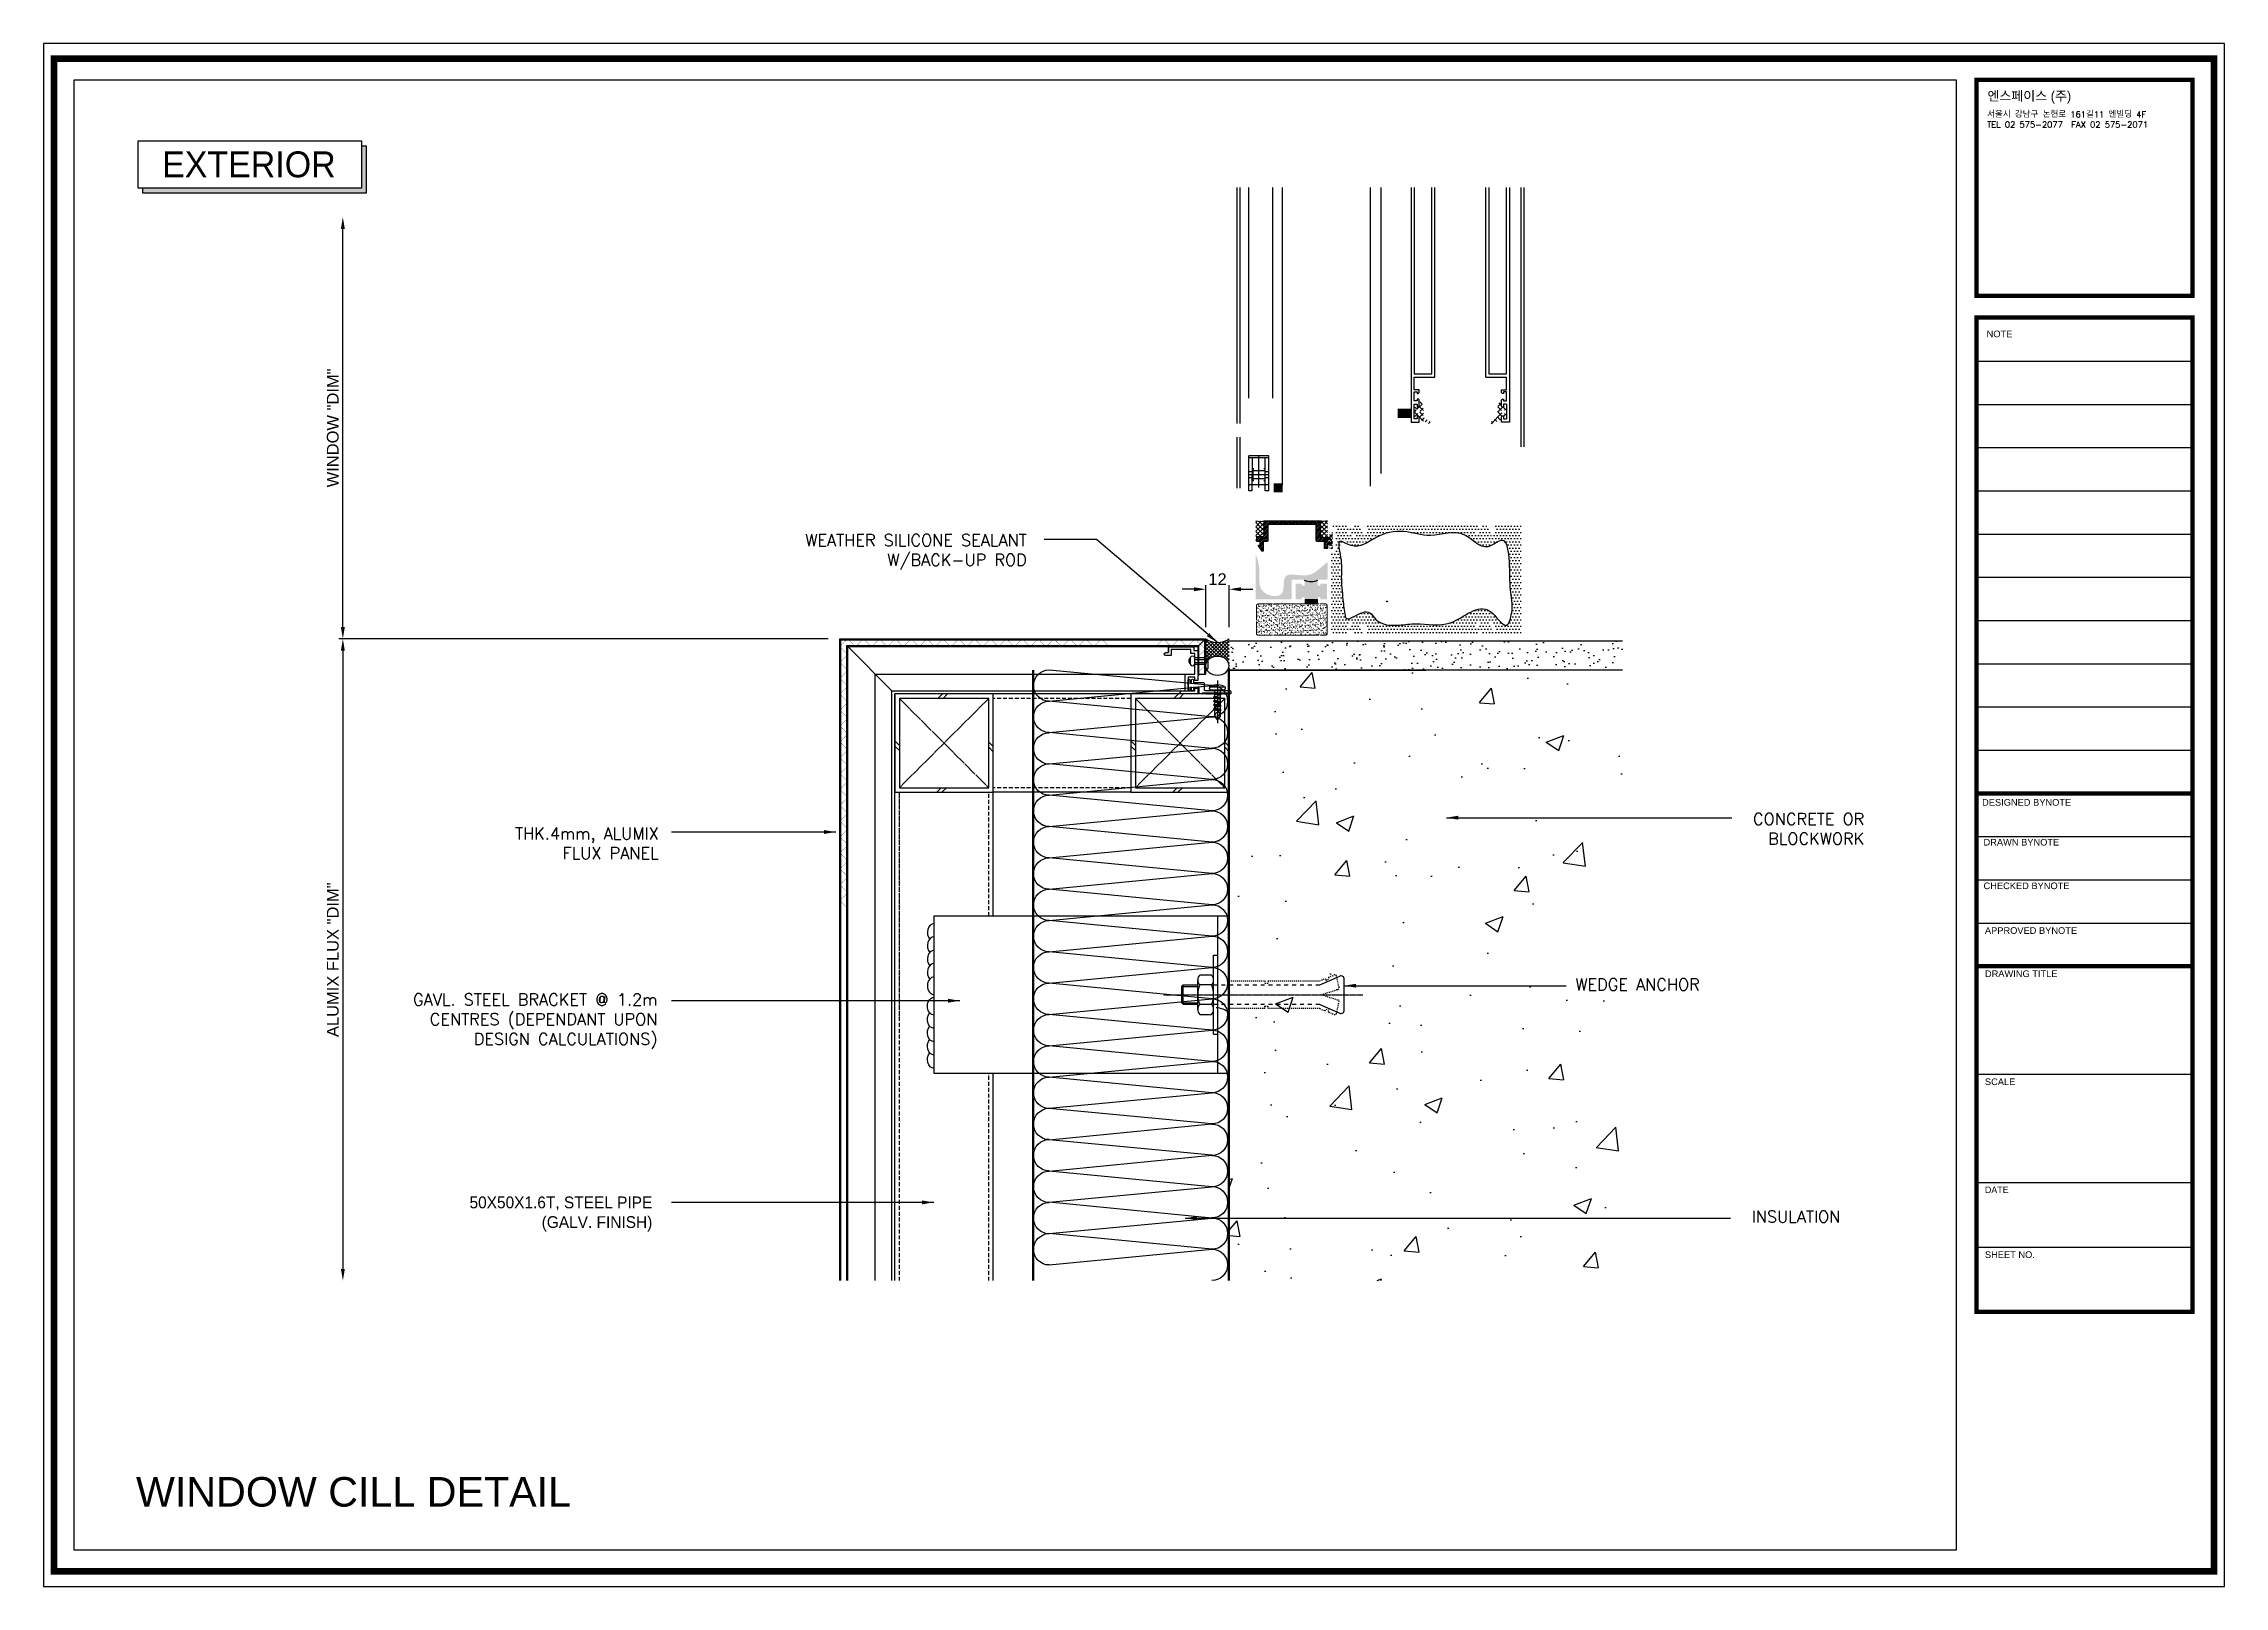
# Model space of a CAD drawing. Header units: millimetres. Extents: x 3549 to 7984, y 668 to 4080.
# Drawn here: x 3549 to 4658, y 668 to 1452 of the extents above; entities that cross this region are included whole.
import ezdxf

# ---------------------------------------------------------------- set-up
doc = ezdxf.new("R2010")
doc.units = ezdxf.units.MM
for name, pattern in [('A2', [8, 2, -2, 2, -2]), ('C2', [1.125, 0.75, -0.125, 0.125, -0.125]), ('CENTER', [7.75, 7.25, -0.25, 0, -0.25]), ('HIDDEN', [0.375, 0.25, -0.125]), ('HIDDEN2', [1, 0.5, -0.5])]:
    doc.linetypes.add(name, pattern=pattern)
doc.layers.get('Defpoints').update_dxf_attribs({"color": 211})
for name, color, linetype in [('$0$AA-BORD-TEXT', 3, 'Continuous'), ('.1 text box', 7, 'Continuous'), ('2', 2, 'Continuous'), ('252', 252, 'Continuous'), ('3', 3, 'Continuous'), ('4', 4, 'Continuous'), ('6', 6, 'Continuous'), ('8', 8, 'Continuous'), ('A-SECT-WALL', 52, 'Continuous'), ('ACCY', 5, 'Continuous'), ('BOARD', 55, 'Continuous'), ('Bolt', 1, 'Continuous'), ('DIM', 7, 'Continuous'), ('Dims', 1, 'Continuous'), ('FAST', 60, 'Continuous'), ('INS', 2, 'Continuous'), ('nt', 34, 'Continuous'), ('PI', 6, 'Continuous'), ('Structure', 6, 'Continuous'), ('TE 07', 7, 'Continuous'), ('TEXT', 2, 'Continuous')]:
    doc.layers.add(name, color=color, linetype=linetype)
doc.layers.add('1', color=1, linetype='CENTER', lineweight=5)
doc.layers.add('NT Panel', color=7, linetype='Continuous', true_color=0xbfff7f)
doc.layers.add('PANEL', color=9, linetype='Continuous', true_color=0x808080)
doc.styles.add('HGTXT', font='romans.shx', dxfattribs={"bigfont": 'whgtxt.shx'})
doc.styles.add('HY울릉도L', font='Dotum.ttf')
doc.styles.get("Standard").update_dxf_attribs({"font": 'arial.ttf'})
doc.styles.add('style1', font='simplex.shx')
doc.dimstyles.new('Telling', dxfattribs={"dimscale": 2, "dimtxt": 3, "dimasz": 3, "dimexe": 1, "dimexo": 3, "dimgap": 1, "dimtad": 1, "dimdec": 1, "dimrnd": 1, "dimdsep": 46, "dimtxsty": 'Standard', "dimcen": 3, "dimclrd": 1, "dimclre": 1, "dimclrt": 2, "dimadec": 0, "dimazin": 0, "dimtfac": 1, "dimtdec": 1, "dimtofl": 0, "dimtmove": 0, "dimatfit": 0, "dimfxl": 1, "dimtolj": 1, "dimtzin": 0, "dimlwe": -1, "dimarcsym": 0})
pattern_1 = [(45, (-31952.1314, -3202.0882), (-1.122532015, 1.122532015), []), (135, (-31952.1314, -3202.0882), (-1.122532015, -1.122532015), [])]
pattern_2 = [(45, (3586.9927, 319.2297), (-1.3258252, 1.3258252), []), (135, (3586.9927, 319.2297), (-1.3258252, -1.3258252), [])]

msp = doc.modelspace()

# ---------------------------------------------------------------- texts
at = {"layer": 'TEXT', "color": 7, "style": 'HY울릉도L'}
msp.add_text('EXTERIOR', height=13.2, dxfattribs=at).set_placement((3609.28, 1383.74))
at = {"layer": 'TEXT'}
msp.add_text('WINDOW CILL DETAIL', height=15, dxfattribs=at).set_placement((3596.01, 708.17))
at = {"layer": 'TEXT', "color": 2, "char_height": 6, "style": 'style1'}
for s, insert, width, attachment_point in [('\\pxqr;WEATHER SILICONE SEALANT\\PW/BACK-UP ROD', (3901.31, 1202.32), 147.6327, 1), ('CONCRETE OR \\PBLOCKWORK', (4474.74, 1044.63), 147.6327, 9), ('\\pxqr;THK.4mm, ALUMIX \\PFLUX PANEL', (3861.75, 1053.25), 181.6972, 3), ('WEDGE ANCHOR', (4327.87, 970.53), 77.3177, 7), ('\\pxqr;GAVL. STEEL BRACKET @ 1.2m CENTRES (DEPENDANT UPON DESIGN CALCULATIONS)', (3713.47, 968.86), 147.6327, 1), ('{\\fHY울릉도L|b0|i0|c129|p18;50X50X1.6T, STEEL PIPE \\P(GALV. FINISH)}', (3858.53, 865.77), 168.5268, 3)]:
    msp.add_mtext(s, dxfattribs=dict(at, insert=insert, width=width, attachment_point=attachment_point))
at = {"layer": 'TEXT', "insert": (4462.57, 858.55), "char_height": 6, "width": 63.0132, "attachment_point": 3, "style": 'style1'}
msp.add_mtext('INSULATION', dxfattribs=at)

# ---------------------------------------------------------------- blocks, each defined once
blk = doc.blocks.new('AL-TEMPLATE')
at = {"color": 9}
for p, q in [((2716.82, 1392.97), (2800.02, 1392.97)), ((2716.82, 1376.33), (2800.02, 1376.33)), ((2716.82, 1359.69), (2800.02, 1359.69)), ((2716.82, 1343.05), (2800.02, 1343.05)), ((2716.82, 1326.41), (2800.02, 1326.41)), ((2716.82, 1309.77), (2800.02, 1309.77)), ((2716.82, 1293.13), (2800.02, 1293.13)), ((2716.82, 1276.49), (2800.02, 1276.49)), ((2716.82, 1259.85), (2800.02, 1259.85)), ((2716.82, 1243.21), (2800.02, 1243.21)), ((2716.82, 1209.93), (2800.02, 1209.93)), ((2716.82, 1193.29), (2800.02, 1193.29)), ((2716.82, 1176.65), (2800.02, 1176.65)), ((2716.82, 1118.41), (2800.02, 1118.41)), ((2716.82, 1076.81), (2800.02, 1076.81)), ((2716.82, 1051.85), (2800.02, 1051.85))]:
    blk.add_line(p, q, dxfattribs=at)
for points, const_width in [([(1976.34, 1509.45), (2808.34, 1509.45), (2808.34, 927.05), (1976.34, 927.05)], 2.5), ([(2716.82, 1501.32), (2800.02, 1501.32), (2800.02, 1418.12), (2716.82, 1418.12)], 1.66), ([(2716.82, 1409.8), (2800.02, 1409.8), (2800.02, 1026.89), (2716.82, 1026.89)], 1.66)]:
    blk.add_lwpolyline(points, close=True, dxfattribs=dict(at, const_width=const_width))
at = {"color": 9, "const_width": 1.66}
for points in [[(2716.82, 1226.57), (2800.02, 1226.57)], [(2716.82, 1160.01), (2800.02, 1160.01)]]:
    blk.add_lwpolyline(points, dxfattribs=at)
at = {"layer": 'nt', "color": 254, "linetype": 'Continuous', "ltscale": 2}
blk.add_lwpolyline([(1972.34, 1515.25), (1972.34, 921.25), (2812.34, 921.25), (2812.34, 1515.25)], close=True, dxfattribs=at)
at = {"layer": 'TE 07'}
blk.add_lwpolyline([(1984.07, 1501.32), (2709.08, 1501.32), (2709.08, 935.18), (1984.07, 935.18)], close=True, dxfattribs=at)
at = {"color": 150, "insert": (2721.06, 1496.93), "char_height": 3.6698, "attachment_point": 1, "style": 'HGTXT'}
blk.add_mtext('{\\fExpo M|b0|i0|c129|p18;엔스페이스 (주)}', dxfattribs=at)
at = {"color": 7, "insert": (2720.94, 1489.17), "char_height": 2.3487, "attachment_point": 1, "style": 'HGTXT'}
blk.add_mtext('서울시 강남구 논현로 161길11 엔빌딩 4F\\PTEL 02 575-2077  FAX 02 575-2071', dxfattribs=at)
at = {"color": 9, "attachment_point": 1}
for s, insert, char_height, width in [('NOTE', (2720.76, 1404.73), 2.556, 438.9676), ('DESIGNED BYNOTE', (2719.01, 1224.39), 2.5559, 438.9676), ('DRAWN BYNOTE', (2719.56, 1209.04), 2.5559, 438.9676), ('CHECKED BYNOTE', (2719.56, 1192.25), 2.5559, 438.9676), ('APPROVED BYNOTE', (2720.1, 1175.04), 2.5559, 438.9676), ('DRAWING TITLE', (2720.1, 1158.4), 2.5559, 438.9675), ('SCALE', (2720.1, 1116.8), 2.556, 438.9675), ('{\\fﾱﾼﾸﾲ|b0|i0|c129|p49;DATE}', (2720.1, 1075.2), 2.5559, 438.9675), ('SHEET NO.', (2720.1, 1050.24), 2.556, 438.9675)]:
    blk.add_mtext(s, dxfattribs=dict(at, insert=insert, char_height=char_height, width=width))
blk = doc.blocks.new('*D33')
at = {"layer": 'Defpoints', "color": 0, "transparency": 16777216}
for p in [(3953.9, 1149.2), (3701.2, 823), (3945.8, 823)]:
    blk.add_point(p, dxfattribs=at)
at = {"layer": 'Dims', "color": 1, "transparency": 16777216}
blk.add_line((3947.9, 1149.2), (3699.2, 1149.2), dxfattribs=at)
at = {"layer": 'Dims', "color": 1, "lineweight": -2, "transparency": 16777216}
blk.add_line((3701.2, 1143.2), (3701.2, 829), dxfattribs=at)
at = {"layer": 'Dims', "color": 1, "transparency": 16777216}
for points in [[(3700.2, 1143.2), (3702.2, 1143.2), (3701.2, 1149.2)], [(3700.2, 829), (3702.2, 829), (3701.2, 823)]]:
    blk.add_solid(points, dxfattribs=at)
at = {"layer": 'Dims', "color": 2, "transparency": 16777216, "insert": (3696.1, 986.1), "char_height": 6, "attachment_point": 5, "rotation": 90}
blk.add_mtext('\\A1;ALUMIX FLUX "DIM"', dxfattribs=at)
blk = doc.blocks.new('*D15')
at = {"layer": 'Defpoints', "color": 0, "transparency": 16777216}
for p in [(3701.2, 1363.5), (4055.9, 1363.5), (3953.9, 1149.2)]:
    blk.add_point(p, dxfattribs=at)
at = {"layer": 'Dims', "color": 1, "lineweight": -2, "transparency": 16777216}
blk.add_line((3701.2, 1155.2), (3701.2, 1357.5), dxfattribs=at)
at = {"layer": 'Dims', "color": 1, "transparency": 16777216}
blk.add_line((3947.9, 1149.2), (3699.2, 1149.2), dxfattribs=at)
for points in [[(3700.2, 1357.5), (3702.2, 1357.5), (3701.2, 1363.5)], [(3700.2, 1155.2), (3702.2, 1155.2), (3701.2, 1149.2)]]:
    blk.add_solid(points, dxfattribs=at)
at = {"layer": 'Dims', "color": 2, "transparency": 16777216, "insert": (3696.1, 1256.4), "char_height": 6, "attachment_point": 5, "rotation": 90}
blk.add_mtext('\\A1;WINDOW "DIM"', dxfattribs=at)
blk = doc.blocks.new('50')
at = {"color": 1, "linetype": 'CENTER'}
for p, q in [((-4, -22.7), (-49.4, 22.7)), ((-4, 22.7), (-49.4, -22.7))]:
    blk.add_line(p, q, dxfattribs=at)
at = {"layer": 'PI', "color": 9}
for p, q in [((-31.1, 25), (-28.8, 22.7)), ((-28.5, 25), (-26.2, 22.7)), ((-49.4, 1.2), (-51.7, -1.1)), ((-1.7, 1.8), (-4, -0.5)), ((-49.4, -1.4), (-51.7, -3.7)), ((-1.7, -0.8), (-4, -3.1)), ((-30.5, -22.7), (-28.2, -25)), ((-27.9, -22.7), (-25.6, -25))]:
    blk.add_line(p, q, dxfattribs=at)
at = {"layer": 'PI', "color": 4}
for points in [[(-1.7, -25), (-51.7, -25), (-51.7, 25), (-1.7, 25)], [(-4, -22.7), (-49.4, -22.7), (-49.4, 22.7), (-4, 22.7)]]:
    blk.add_lwpolyline(points, close=True, dxfattribs=at)
blk = doc.blocks.new('*D58')
at = {"layer": 'Defpoints', "color": 0, "transparency": 16777216}
for p in [(4139.9, 1174.4), (4139.9, 1149.2), (4151.9, 1149.2)]:
    blk.add_point(p, dxfattribs=at)
at = {"layer": 'Dims', "color": 1, "transparency": 16777216}
for p, q in [((4139.9, 1155.2), (4139.9, 1176.4)), ((4151.9, 1155.2), (4151.9, 1176.4))]:
    blk.add_line(p, q, dxfattribs=at)
at = {"layer": 'Dims', "color": 1, "lineweight": -2, "transparency": 16777216}
for p, q in [((4133.9, 1174.4), (4127.9, 1174.4)), ((4157.9, 1174.4), (4163.9, 1174.4))]:
    blk.add_line(p, q, dxfattribs=at)
at = {"layer": 'Dims', "color": 1, "transparency": 16777216}
for points in [[(4133.9, 1175.4), (4133.9, 1173.4), (4139.9, 1174.4)], [(4157.9, 1175.4), (4157.9, 1173.4), (4151.9, 1174.4)]]:
    blk.add_solid(points, dxfattribs=at)
at = {"layer": 'Dims', "color": 2, "transparency": 16777216, "insert": (4145.9, 1179.5), "char_height": 6, "attachment_point": 5}
blk.add_mtext('\\A1;12', dxfattribs=at)
blk = doc.blocks.new('SLIDE-MOLD')
at = {"layer": '.1 text box', "color": 7, "ltscale": 0.8, "true_color": 0xffffff, "elevation": 0}
blk.add_lwpolyline([(27951.4, 11468.8), (27951.4, 11465.8), (27951.4, 11468.8), (27964.4, 11468.8), (27964.4, 11466.8), (27966.4, 11466.8), (27966.4, 11454.6), (27966.7, 11454.5, -0.679596), (27966.7, 11454.2), (27966.4, 11454.1), (27966.4, 11451.6), (27965.1, 11451.6, -0.414214), (27964.9, 11451.8), (27964.9, 11453.3), (27961.4, 11453.3), (27961.4, 11446.3), (27964.9, 11446.3), (27964.9, 11447.6, -0.414214), (27965.1, 11447.8), (27966.4, 11447.8), (27966.4, 11445.1, -0.414214), (27966.1, 11444.8), (27958.1, 11444.8, -1), (27958.1, 11446.3), (27959.9, 11446.3), (27959.9, 11454.6, -0.414214), (27960.1, 11454.8), (27964.9, 11454.8), (27964.9, 11465.3), (27962.9, 11465.3), (27962.9, 11467.3), (27952.9, 11467.3), (27952.9, 11464.3), (27950.1, 11464.3, -1), (27950.1, 11465.8), (27951.4, 11465.8)], format="xyb", dxfattribs=at)
blk.add_lwpolyline([(27982.9, 11444.8), (27981.9, 11444.8, -0.414214), (27981.6, 11445.1), (27981.6, 11445.1), (27968.6, 11445.1), (27968.6, 11445.1, -0.414214), (27968.4, 11444.8), (27967.4, 11444.8, -0.414214), (27967.1, 11445.1), (27967.1, 11447.6, 0.414214), (27966.6, 11448.1), (27964.4, 11448.1, 0.414214), (27964.2, 11447.9), (27964.2, 11446.9, -1), (27963.2, 11446.9), (27963.2, 11447.9, 0.414214), (27962.9, 11448.1), (27962.6, 11448.1, 0.414214), (27962.4, 11447.9), (27962.4, 11446.9, -1), (27961.4, 11446.9), (27961.4, 11451.8, -1), (27962.4, 11451.8), (27962.4, 11450.9, 0.414214), (27962.6, 11450.6), (27962.9, 11450.6, 0.414214), (27963.2, 11450.9), (27963.2, 11451.8, -1), (27964.2, 11451.8), (27964.2, 11450.9, 0.414214), (27964.4, 11450.6), (27969.1, 11450.6, -0.414214), (27969.6, 11450.1), (27969.6, 11447.1, 0.414214), (27970.1, 11446.6), (27976.1, 11446.6), (27976.4, 11446.3), (27976.7, 11446.6), (27982.6, 11446.6, -0.414214), (27983.1, 11446.1), (27983.1, 11445.1, -0.414214)], format="xyb", close=True, dxfattribs=at)
blk = doc.blocks.new('피스')
at = {"color": 6}
for p, q in [((-4, 1.5), (-4, 1)), ((-4, 1.5), (4, 1.5)), ((-3, 0), (3, 0)), ((-0.4, 2.3), (0.4, 2.3)), ((4, 1.5), (4, 1)), ((2, -1.5), (-2, -2)), ((-1.5, -1.5), (-2, -2)), ((-2, -2), (-1.5, -2.5)), ((-1.5, -3.5), (-2, -4)), ((2, -3.5), (-2, -4)), ((-2, -4), (-1.5, -4.5)), ((-1.5, -5.5), (-2, -6)), ((2, -5.5), (-2, -6)), ((-2, -6), (-1.5, -6.5)), ((-1.5, -7.5), (-2, -8)), ((2, -7.5), (-2, -8)), ((-2, -8), (-1.5, -8.5)), ((-1.5, -9.5), (-2, -10)), ((2, -9.5), (-2, -10)), ((-2, -10), (-1.5, -10.5)), ((-1.5, -0.5), (-1.5, -1.5)), ((1.5, -1), (-1.5, -1.5)), ((1.5, -2), (-1.5, -2.5)), ((-1.5, -2.5), (-1.5, -3.5)), ((1.5, -3), (-1.5, -3.5)), ((1.5, -4), (-1.5, -4.5)), ((-1.5, -4.5), (-1.5, -5.5)), ((1.5, -5), (-1.5, -5.5)), ((1.5, -6), (-1.5, -6.5)), ((-1.5, -6.5), (-1.5, -7.5)), ((1.5, -7), (-1.5, -7.5)), ((1.5, -8), (-1.5, -8.5)), ((-1.5, -8.5), (-1.5, -9.5)), ((1.5, -9), (-1.5, -9.5)), ((1.5, -10), (-1.5, -10.5)), ((-1.5, -10.5), (-1.5, -13.5)), ((1.5, -0.5), (1.5, -1)), ((1.5, -1), (2, -1.5)), ((2, -1.5), (1.5, -2)), ((1.5, -2), (1.5, -3)), ((1.5, -3), (2, -3.5)), ((2, -3.5), (1.5, -4)), ((1.5, -4), (1.5, -5)), ((1.5, -5), (2, -5.5)), ((2, -5.5), (1.5, -6)), ((1.5, -6), (1.5, -7)), ((1.5, -7), (2, -7.5)), ((2, -7.5), (1.5, -8)), ((1.5, -8), (1.5, -9)), ((1.5, -9), (2, -9.5)), ((2, -9.5), (1.5, -10)), ((1.5, -10), (1.5, -13)), ((0, -15), (-1.5, -13.5)), ((-1.3, -13.5), (-1.3, -12)), ((0, -15), (-1.3, -13.5)), ((0, -15), (1.5, -13)), ((1.5, -13), (0.6, -11.5))]:
    blk.add_line(p, q, dxfattribs=at)
at = {"color": 1, "linetype": 'CENTER'}
for p, q in [((-0.5, 3), (-0.4, 2.3)), ((0, 5), (0, -16.8)), ((0.5, 3), (0.4, 2.3))]:
    blk.add_line(p, q, dxfattribs=at)
at = {"color": 6}
for centre, radius, start, end in [((0, -3.1), 6.08, 94.7146, 131.1121), ((-3, 1), 1, 180, 270), ((-2, -0.5), 0.5, 0, 90), ((0, -3.1), 6.08, 48.8879, 85.2854), ((2, -0.5), 0.5, 90, 180), ((3, 1), 1, 270, 0), ((-0.3, -12), 1, 30.0863, 180)]:
    blk.add_arc(centre, radius, start, end, dxfattribs=at)
blk = doc.blocks.new('N-SCREW')
at = {"color": 6}
blk.add_blockref('피스', (17.3, -1), dxfattribs=at)
blk = doc.blocks.new('sandwitch-p')
at = {"layer": 'PANEL'}
for p, q in [((-402.1, 2613.7), (-394.2, 2696.5)), ((-394.2, 2696.5), (-386.2, 2613.7)), ((-386.2, 2613.7), (-378.3, 2696.5)), ((-378.3, 2696.5), (-370.3, 2613.7)), ((-370.3, 2613.7), (-362.4, 2696.5)), ((-362.4, 2696.5), (-354.4, 2613.7)), ((-354.4, 2613.7), (-346.4, 2696.5)), ((-346.4, 2696.5), (-338.5, 2613.7)), ((-338.5, 2613.7), (-330.5, 2696.5)), ((-330.5, 2696.5), (-322.6, 2613.7))]:
    blk.add_line(p, q, dxfattribs=at)
for points in [[(-322.6, 2705.3), (-410.1, 2705.3)], [(-322.6, 2704.8), (-410.1, 2704.8)], [(-322.6, 2605.8), (-410.1, 2605.8)], [(-322.6, 2605.3), (-410.1, 2605.3)]]:
    blk.add_lwpolyline(points, dxfattribs=at)
for centre, start, end in [((-402.1, 2696.5), 0, 180), ((-386.2, 2696.5), 0, 180), ((-370.3, 2696.5), 0, 180), ((-354.4, 2696.5), 0, 180), ((-338.5, 2696.5), 0, 180), ((-394.2, 2613.7), 180, 0), ((-378.3, 2613.7), 180, 0), ((-362.4, 2613.7), 180, 0), ((-346.4, 2613.7), 180, 0), ((-330.5, 2613.7), 180, 0)]:
    blk.add_arc(centre, 7.96, start, end, dxfattribs=at)

# ---------------------------------------------------------------- dimensions: what is measured, and where the dimension line sits
at = {"layer": 'Dims'}
for base, p2, angle, text, picture, middle in [((3701.16, 1363.52), (4055.87, 1363.52), 90, 'WINDOW "DIM"', '*D15', (3696.05, 1256.38)), ((3701.16, 823.02), (3945.8, 823.02), 270, 'ALUMIX FLUX "DIM"', '*D33', (3696.11, 986.13))]:
    dim = msp.add_linear_dim(base=base, p1=(3953.87, 1149.24), p2=p2, angle=angle, text=text, dimstyle='Telling', override={"dimse2": 1}, dxfattribs=at)
    dim.commit()
    dim.dimension.update_dxf_attribs({"geometry": picture, "text_midpoint": middle})
dim = msp.add_linear_dim(base=(4139.87, 1174.44), p1=(4151.87, 1149.24), p2=(4139.87, 1149.24), angle=180, dimstyle='Telling', dxfattribs=at)
dim.commit()
dim.dimension.update_dxf_attribs({"geometry": '*D58', "text_midpoint": (4145.87, 1174.44), "dimtype": 160})

# ---------------------------------------------------------------- hatches: boundary and pattern name
at = {"layer": '$0$AA-BORD-TEXT'}
h = msp.add_hatch(dxfattribs=at)
h.set_pattern_fill('ANSI31', color=256, scale=0.2, style=0)
h.set_pattern_definition([(45, (-31952.1314, -3202.08824), (-0.449012806, 0.449012806), [])])
h.paths.add_polyline_path([(4197.58, 1209.24, -0.4142134), (4198.08, 1208.74), (4198.08, 1201.24, 0.4142134), (4198.58, 1200.74), (4203.18, 1200.74), (4203.18, 1200.24), (4201.88, 1199.24), (4201.88, 1198.74, 0.4142136), (4202.38, 1198.24), (4203.58, 1198.24, -1), (4203.58, 1197.24), (4202.39, 1197.24, 0.426008), (4201.87, 1196.74), (4201.87, 1195.47, -0.3752797), (4201.38, 1195.04), (4200.38, 1195.04), (4200.38, 1198.24, 0.4142136), (4199.88, 1198.74), (4196.58, 1198.74, -0.4142134), (4196.08, 1199.24), (4196.08, 1206.74, 0.4142134), (4195.58, 1207.24), (4172.07, 1207.24, 0.4142136), (4171.57, 1206.74), (4171.57, 1199.24, -0.4142136), (4171.07, 1198.74), (4169.58, 1198.74, 0.4142136), (4169.08, 1198.24), (4169.08, 1193.74), (4168.58, 1193.74), (4166.78, 1196.44), (4166.78, 1196.74), (4167.28, 1196.74, 0.4142136), (4167.58, 1197.04), (4167.58, 1198.24, 0.4142136), (4167.08, 1198.74), (4165.87, 1198.74), (4165.87, 1201.24), (4169.07, 1201.24, 0.4142136), (4169.57, 1201.74), (4169.57, 1208.74, -0.4142136), (4170.07, 1209.24)])
h = msp.add_hatch()
h.set_pattern_fill('ANSI37', color=3, scale=15, style=0)
h.set_pattern_definition(pattern_2)
edge = h.paths.add_edge_path(flags=16)
edge.add_arc((4247.22, 1263.84), 0.3, 180, 289.87076)
edge.add_arc((4244.56, 1271.2), 8.12, 289.87076, 298.29301)
edge.add_arc((4247.97, 1264.71), 0.8, 303.16009, 416.83991)
edge.add_arc((4244.56, 1258.23), 8.12, 61.70699, 70.12924)
edge.add_arc((4247.22, 1265.59), 0.3, 70.12924, 180)
edge.add_line((4246.92, 1265.59), (4246.92, 1263.84))
edge = h.paths.add_edge_path()
edge.add_arc((4250.36, 1262.39), 0.3, 99.59407, 226.96109, ccw=False)
edge.add_arc((4250.26, 1262.98), 0.3, 279.59407, 360)
edge.add_line((4250.56, 1262.98), (4250.56, 1266.08))
edge.add_arc((4230.97, 1262.06), 20, 11.60062, 19.43343)
edge.add_arc((4248.41, 1268.21), 1.5, 19.43343, 90)
edge.add_line((4248.41, 1269.71), (4248.37, 1269.71))
edge.add_line((4248.37, 1269.71), (4248.37, 1267.49))
edge.add_line((4248.37, 1267.49), (4247.87, 1266.99))
edge.add_line((4247.87, 1266.99), (4247.17, 1266.99))
edge.add_line((4247.17, 1266.99), (4247.17, 1267.31))
edge.add_line((4247.17, 1267.31), (4247.17, 1267.41))
edge.add_arc((4246.87, 1267.41), 0.3, 0, 130)
edge.add_line((4246.68, 1267.64), (4246.28, 1267.31))
edge.add_arc((4246.47, 1267.08), 0.3, 130, 180)
edge.add_line((4246.17, 1267.08), (4246.17, 1262.11))
edge.add_arc((4246.47, 1262.11), 0.3, 180, 210)
edge.add_line((4246.22, 1261.96), (4246.44, 1261.56))
edge.add_arc((4246.7, 1261.71), 0.3, 209.9997, 345.00028)
edge.add_line((4246.99, 1261.64), (4247.22, 1262.49))
edge.add_line((4247.22, 1262.49), (4247.87, 1262.49))
edge.add_line((4247.87, 1262.49), (4248.37, 1261.99))
edge.add_line((4248.37, 1261.99), (4248.37, 1261.2))
edge.add_arc((4248.87, 1261.2), 0.5, 180, 244.2937)
edge.add_line((4248.66, 1260.75), (4253.26, 1258.55))
edge.add_arc((4253.56, 1258.95), 0.5, 233.01777, 406.95174)
edge.add_line((4253.91, 1259.31), (4250.16, 1262.17))
h = msp.add_hatch()
h.set_pattern_fill('ANSI37', color=3, scale=15, style=0)
h.set_pattern_definition(pattern_2)
edge = h.paths.add_edge_path(flags=16)
edge.add_arc((4291.53, 1263.84), 0.3, 250.12924, 360)
edge.add_line((4291.83, 1263.84), (4291.83, 1265.59))
edge.add_arc((4291.53, 1265.59), 0.3, 0, 109.87076)
edge.add_arc((4294.19, 1258.23), 8.12, 109.87076, 118.29301)
edge.add_arc((4290.77, 1264.71), 0.8, 123.16009, 236.83991)
edge.add_arc((4294.19, 1271.2), 8.12, 241.70699, 250.12924)
edge = h.paths.add_edge_path()
edge.add_arc((4288.39, 1262.39), 0.3, -46.96109, 80.40593, ccw=False)
edge.add_line((4288.59, 1262.17), (4284.84, 1259.31))
edge.add_arc((4285.19, 1258.95), 0.5, 133.04826, 306.98223)
edge.add_line((4285.49, 1258.55), (4290.09, 1260.75))
edge.add_arc((4289.87, 1261.2), 0.5, 295.7063, 360)
edge.add_line((4290.37, 1261.2), (4290.37, 1261.99))
edge.add_line((4290.37, 1261.99), (4290.87, 1262.49))
edge.add_line((4290.87, 1262.49), (4291.53, 1262.49))
edge.add_line((4291.53, 1262.49), (4291.76, 1261.64))
edge.add_arc((4292.05, 1261.71), 0.3, 194.99972, 330.0003)
edge.add_line((4292.31, 1261.56), (4292.53, 1261.96))
edge.add_arc((4292.27, 1262.11), 0.3, 330, 360)
edge.add_line((4292.57, 1262.11), (4292.57, 1267.08))
edge.add_arc((4292.27, 1267.08), 0.3, 0, 50)
edge.add_line((4292.47, 1267.31), (4292.07, 1267.64))
edge.add_arc((4291.87, 1267.41), 0.3, 50, 180)
edge.add_line((4291.57, 1267.41), (4291.57, 1267.31))
edge.add_line((4291.57, 1267.31), (4291.57, 1266.99))
edge.add_line((4291.57, 1266.99), (4290.87, 1266.99))
edge.add_line((4290.87, 1266.99), (4290.37, 1267.49))
edge.add_line((4290.37, 1267.49), (4290.37, 1269.71))
edge.add_line((4290.37, 1269.71), (4290.34, 1269.71))
edge.add_arc((4290.34, 1268.21), 1.5, 90, 160.56657)
edge.add_arc((4307.78, 1262.06), 20, 160.56657, 168.39938)
edge.add_line((4288.19, 1266.08), (4288.19, 1262.98))
edge.add_arc((4288.49, 1262.98), 0.3, 180, 260.40593)
h = msp.add_hatch()
h.set_pattern_fill('ANSI37', color=6, scale=0.5, style=0)
h.set_pattern_definition(pattern_1)
h.paths.add_polyline_path([(4169.57, 1201.74, -0.4142136), (4169.07, 1201.24), (4165.87, 1201.24), (4165.87, 1198.93), (4165.37, 1198.93), (4165.37, 1209.24, 0.1339929), (4169.82, 1209.17, 0.2654604), (4169.57, 1208.74)])
h = msp.add_hatch()
h.set_pattern_fill('ANSI37', color=6, scale=0.5, style=0)
h.set_pattern_definition(pattern_1)
h.paths.add_polyline_path([(4201.87, 1201.74, 1), (4202.87, 1201.74), (4202.87, 1203.24), (4204.37, 1203.24), (4204.37, 1195.24), (4202.87, 1195.24), (4202.87, 1196.74, 0.4025167), (4202.39, 1197.24), (4203.58, 1197.24, 1), (4203.58, 1198.24), (4202.38, 1198.24, -0.4142136), (4201.88, 1198.74), (4201.88, 1199.24), (4203.18, 1200.24), (4203.18, 1200.74), (4198.58, 1200.74, -0.4142134), (4198.08, 1201.24), (4198.08, 1208.74, 0.323396), (4197.73, 1209.21, 0.0800891), (4201.87, 1209.24)])
at = {"ltscale": 0.5}
h = msp.add_hatch(dxfattribs=at)
h.set_pattern_fill('AR-SAND', color=256, scale=5, angle=-90)
h.set_pattern_definition([(307.5, (-138129.127, 3196235.61), (9.634118845, 0.31496679), [0, -7.6, 0, -8.5, 0, -8.125]), (277.5, (-138129.127, 3196235.61), (14.110730326, -8.848883526), [0, -4.1, 0, -6.85, 0, -2.625]), (237.5, (-138129.127, 3196241.76), (0.028295268, -15.570709309), [0, -2.5, 0, -9, 0, -11.75]), (227.5, (-138129.127, 3196241.76), (4.388377825, -15.030633023), [0, -1.25, 0, -5.9, 0, -6.75])])
h.paths.add_polyline_path([(4351.87, 1148.24), (4351.87, 1133.24), (4151.87, 1133.24), (4151.87, 1148.24)])
at = {"layer": '1'}
h = msp.add_hatch(dxfattribs=at)
h.set_pattern_fill('AR-SAND', color=256, style=0)
h.set_pattern_definition([(37.5, (31667.8768, -451670.6508), (-0.062993358, 1.926823769), [0, -1.52, 0, -1.7, 0, -1.625]), (7.5, (31667.8768, -451670.6508), (1.769776705, 2.822146065), [0, -0.82, 0, -1.37, 0, -0.525]), (327.5, (31666.6468, -451670.6508), (3.114141862, 0.0056590535), [0, -0.5, 0, -1.8, 0, -2.35]), (317.5, (31666.6468, -451670.6508), (3.006126605, 0.877675565), [0, -0.25, 0, -1.18, 0, -1.35])])
edge = h.paths.add_edge_path()
edge.add_arc((4200.72, 1165.93), 1, 0, 90, ccw=False)
edge.add_line((4201.72, 1165.93), (4201.72, 1152.03))
edge.add_arc((4200.72, 1152.03), 1, 270, 360, ccw=False)
edge.add_line((4200.72, 1151.03), (4166.66, 1151.03))
edge.add_arc((4166.66, 1152.03), 1, 180, 270, ccw=False)
edge.add_line((4165.66, 1152.03), (4165.66, 1165.93))
edge.add_arc((4166.66, 1165.93), 1, 90, 180, ccw=False)
edge.add_line((4166.66, 1166.93), (4200.72, 1166.93))
h = msp.add_hatch(dxfattribs=at)
h.set_pattern_fill('ANSI31', color=256, scale=3, angle=315, style=0)
h.set_pattern_definition([(0, (39669.68265, 462908.619), (1e-16, -0.375), [])])
h.paths.add_polyline_path([(4196.75, 1169.24), (4190.4, 1169.24), (4190.4, 1167.24), (4193.27, 1167.24), (4193.57, 1167.54), (4193.87, 1167.24), (4196.75, 1167.24)])
at = {"layer": '252'}
msp.add_hatch(color=256, dxfattribs=at).paths.add_polyline_path([(4198.27, 1176.79), (4198.27, 1177.24), (4201.07, 1177.24, -0.4142136), (4201.57, 1176.74), (4201.57, 1169.74, -0.4142136), (4201.07, 1169.24), (4198.27, 1169.24), (4198.27, 1169.69, 1), (4196.77, 1169.69), (4196.77, 1169.24), (4190.27, 1169.24), (4190.27, 1169.69, 1), (4188.77, 1169.69), (4188.77, 1169.24), (4186.07, 1169.24, -0.4142136), (4185.57, 1169.74), (4185.57, 1176.74, -0.4142136), (4186.07, 1177.24), (4188.77, 1177.24), (4188.77, 1176.79, 1), (4190.27, 1176.79), (4190.27, 1178.49, 0.1989124), (4190.05, 1179.02, 0.200897), (4196.99, 1179.02, 0.1989124), (4196.77, 1178.49), (4196.77, 1177.24), (4196.77, 1176.79, 1)])
at = {"layer": '6'}
h = msp.add_hatch(dxfattribs=at)
h.set_pattern_fill('DOTS', color=256, style=0)
h.set_pattern_definition([(0, (-1079.1977, -12057.0903), (0.79375, 1.5875), [0, -1.5875])])
edge = h.paths.add_edge_path(flags=16)
edge.add_spline(control_points=[(4210.76, 1160.86), (4210.26, 1163.6), (4209.5, 1170.12), (4208.81, 1180.75), (4208.51, 1188.57), (4208.42, 1201.19), (4216.77, 1193.05), (4226.66, 1202.56), (4240.45, 1204.95), (4255.1, 1199.62), (4270.95, 1206.64), (4281.14, 1191.97), (4292.89, 1203.24), (4294.85, 1185.73), (4294.19, 1175.02), (4296.67, 1164.93), (4292.68, 1151.9), (4281.8, 1171.57), (4265.56, 1153.38), (4249.65, 1157.71), (4237.33, 1155.81), (4227.63, 1156.1), (4222.94, 1164.44), (4216.93, 1161.64), (4211.8, 1158.43), (4210.84, 1160.4), (4210.76, 1160.86)], knot_values=[0, 0, 0, 0, 8.3639029, 20.0050168, 29.9905783, 38.1238682, 42.1800199, 55.775346, 69.9536358, 83.8740465, 101.0009846, 114.398638, 122.4624564, 133.7410958, 148.2439871, 159.9528147, 166.6078069, 177.5716521, 198.4790084, 216.0315894, 224.6058283, 236.7240476, 241.361913, 249.492277, 253.5986115, 255.0113704, 255.0113704, 255.0113704, 255.0113704], degree=3, periodic=0)
edge = h.paths.add_edge_path()
edge.add_arc((4205.57, 1204.44), 0.5, -0.00202, 89.99889, ccw=False)
edge.add_line((4206.07, 1204.44), (4206.07, 1194.04))
edge.add_arc((4205.57, 1194.04), 0.5, 269.99889, 359.99798, ccw=False)
edge.add_line((4205.57, 1193.54), (4204.07, 1193.54))
edge.add_arc((4204.07, 1193.04), 0.5, 89.99889, 179.99929)
edge.add_line((4203.57, 1193.04), (4203.57, 1150.94))
edge.add_line((4203.57, 1150.94), (4212.26, 1150.94))
edge.add_arc((4212.26, 1151.44), 0.5, 270, 388.43689)
edge.add_arc((4216.87, 1153.94), 4.75, 135.32562, 208.43689, ccw=False)
edge.add_arc((4214.21, 1156.58), 1, -44.67438, 135.32562, ccw=False)
edge.add_arc((4216.87, 1153.94), 2.75, 135.32562, 404.6766)
edge.add_arc((4219.54, 1156.58), 1, 90, 224.6766, ccw=False)
edge.add_line((4219.54, 1157.58), (4219.54, 1157.58))
edge.add_arc((4219.54, 1156.58), 1, 44.6766, 89.99942, ccw=False)
edge.add_arc((4216.87, 1153.94), 4.75, -28.43689, 44.6766, ccw=False)
edge.add_arc((4221.49, 1151.44), 0.5, 151.56311, 270)
edge.add_line((4221.49, 1150.94), (4277.26, 1150.94))
edge.add_arc((4277.26, 1151.44), 0.5, 270, 388.43689)
edge.add_arc((4281.87, 1153.94), 4.75, 135.32562, 208.43689, ccw=False)
edge.add_arc((4279.21, 1156.58), 1, -44.67438, 135.32562, ccw=False)
edge.add_arc((4281.87, 1153.94), 2.75, 135.32562, 404.6766)
edge.add_arc((4284.54, 1156.58), 1, 44.6766, 224.6766, ccw=False)
edge.add_arc((4281.87, 1153.94), 4.75, -28.43689, 44.6766, ccw=False)
edge.add_arc((4286.49, 1151.44), 0.5, 151.56311, 270)
edge.add_line((4286.49, 1150.94), (4300.17, 1150.94))
edge.add_line((4300.17, 1150.94), (4300.17, 1207.54))
edge.add_line((4300.17, 1207.54), (4286.49, 1207.54))
edge.add_arc((4286.49, 1207.04), 0.5, 90, 208.43689)
edge.add_arc((4281.87, 1204.54), 4.75, -44.6766, 28.43689, ccw=False)
edge.add_arc((4284.54, 1201.9), 1, 135.3234, 315.3234, ccw=False)
edge.add_arc((4281.87, 1204.54), 2.75, 315.3234, 584.67438)
edge.add_arc((4279.21, 1201.9), 1, -135.32562, 44.67438, ccw=False)
edge.add_arc((4281.87, 1204.54), 4.75, 151.56311, 224.67438, ccw=False)
edge.add_arc((4277.26, 1207.04), 0.5, 331.56311, 450)
edge.add_line((4277.26, 1207.54), (4221.49, 1207.54))
edge.add_arc((4221.49, 1207.04), 0.5, 90, 208.43689)
edge.add_arc((4216.87, 1204.54), 4.75, -44.6766, 28.43689, ccw=False)
edge.add_arc((4219.54, 1201.9), 1, 135.3234, 315.3234, ccw=False)
edge.add_arc((4216.87, 1204.54), 2.75, 315.3234, 584.67438)
edge.add_arc((4214.21, 1201.9), 1, -135.32562, 44.67438, ccw=False)
edge.add_arc((4216.87, 1204.54), 4.75, 151.56311, 224.67438, ccw=False)
edge.add_arc((4212.26, 1207.04), 0.5, 331.56311, 450)
edge.add_line((4212.26, 1207.54), (4204.07, 1207.54))
edge.add_arc((4204.07, 1207.04), 0.5, 90, 180)
edge.add_line((4203.57, 1207.04), (4203.57, 1205.44))
edge.add_arc((4204.07, 1205.44), 0.5, 180, 269.99889)
edge.add_line((4204.07, 1204.94), (4205.57, 1204.94))
edge = h.paths.add_edge_path()
edge.add_line((4202.87, 1195.24), (4202.87, 1197.24))
edge.add_line((4204.37, 1195.24), (4202.87, 1195.24))
edge.add_line((4204.37, 1203.24), (4204.37, 1195.24))
edge.add_line((4202.87, 1203.24), (4204.37, 1203.24))
edge.add_line((4202.87, 1201.24), (4202.87, 1203.24))
at = {"layer": '8'}
h = msp.add_hatch(dxfattribs=at)
h.set_pattern_fill('AR-SAND', color=256, scale=0.5, style=0)
h.set_pattern_definition([(37.5, (20558.2185, -455769.2085), (-0.031496679, 0.9634118845), [0, -0.76, 0, -0.85, 0, -0.8125]), (7.5, (20558.2185, -455769.2085), (0.8848883526, 1.4110730326), [0, -0.41, 0, -0.685, 0, -0.2625]), (327.5, (20557.6035, -455769.2085), (1.5570709309, 0.0028295268), [0, -0.25, 0, -0.9, 0, -1.175]), (317.5, (20557.6035, -455769.2085), (1.5030633023, 0.4388377825), [0, -0.125, 0, -0.59, 0, -0.675])])
edge = h.paths.add_edge_path()
edge.add_arc((4183.07, 1169.74), 0.5, 270, 360)
edge.add_line((4183.57, 1169.74), (4183.57, 1178.74))
edge.add_arc((4184.07, 1178.74), 0.5, 90, 180, ccw=False)
edge.add_line((4184.07, 1179.24), (4189.52, 1179.24))
edge.add_arc((4189.52, 1178.49), 0.75, 0, 90, ccw=False)
edge.add_line((4190.27, 1178.49), (4190.27, 1176.79))
edge.add_arc((4189.52, 1176.79), 0.75, 180, 360, ccw=False)
edge.add_line((4188.77, 1176.79), (4188.77, 1177.24))
edge.add_line((4188.77, 1177.24), (4186.07, 1177.24))
edge.add_arc((4186.07, 1176.74), 0.5, 90, 180)
edge.add_line((4185.57, 1176.74), (4185.57, 1169.74))
edge.add_arc((4186.07, 1169.74), 0.5, 180, 270)
edge.add_line((4186.07, 1169.24), (4188.77, 1169.24))
edge.add_line((4188.77, 1169.24), (4188.77, 1169.69))
edge.add_arc((4189.52, 1169.69), 0.75, 0, 180, ccw=False)
edge.add_line((4190.27, 1169.69), (4190.27, 1169.24))
edge.add_line((4190.27, 1169.24), (4196.77, 1169.24))
edge.add_line((4196.77, 1169.24), (4196.77, 1169.69))
edge.add_arc((4197.52, 1169.69), 0.75, 0, 180, ccw=False)
edge.add_line((4198.27, 1169.69), (4198.27, 1169.24))
edge.add_line((4198.27, 1169.24), (4201.07, 1169.24))
edge.add_arc((4201.07, 1169.74), 0.5, 270, 360)
edge.add_line((4201.57, 1169.74), (4201.57, 1176.74))
edge.add_arc((4201.07, 1176.74), 0.5, 360, 450)
edge.add_line((4201.07, 1177.24), (4198.27, 1177.24))
edge.add_line((4198.27, 1177.24), (4198.27, 1176.79))
edge.add_arc((4197.52, 1176.79), 0.75, -180, 0, ccw=False)
edge.add_line((4196.77, 1176.79), (4196.77, 1177.24))
edge.add_line((4196.77, 1177.24), (4196.77, 1178.49))
edge.add_arc((4197.52, 1178.49), 0.75, 90, 180, ccw=False)
edge.add_line((4197.52, 1179.24), (4201.37, 1179.24))
edge.add_arc((4201.37, 1179.74), 0.5, 270, 359.99764)
edge.add_line((4201.87, 1179.74), (4201.87, 1188.32))
edge.add_spline(control_points=[(4201.87, 1188.32), (4200.31, 1186.97), (4197.88, 1184.85), (4193.75, 1181.68), (4188.15, 1181.04), (4177.72, 1183.47), (4181.51, 1169.29), (4165.19, 1171.97), (4168.19, 1183.85), (4166.12, 1190.06), (4165.37, 1192.29)], knot_values=[0.0063454, 0.0063454, 0.0063454, 0.0063454, 6.244667, 9.7507185, 15.185216, 23.6789005, 32.504152, 41.4896905, 54.2301204, 61.3886263, 61.3886263, 61.3886263, 61.3886263], degree=3, periodic=0)
edge.add_line((4165.37, 1192.29), (4165.37, 1169.24))
edge.add_line((4165.37, 1169.24), (4183.07, 1169.24))
at = {"layer": 'BOARD'}
h = msp.add_hatch(dxfattribs=at)
h.set_pattern_fill('ANSI37', color=256, scale=0.4, angle=180, style=0)
h.set_pattern_definition([(225, (25045.8359, 32042.5583), (0.898025557, -0.898025557), []), (315, (25045.8359, 32042.5583), (0.898025557, 0.898025557), [])])
edge = h.paths.add_edge_path()
edge.add_ellipse((4145.87, 1135.52), major_axis=(6, 0), ratio=0.7930893, start_angle=0, end_angle=180, ccw=False)
edge.add_line((4151.87, 1135.52), (4151.87, 1149.24))
edge.add_arc((4145.87, 1158.2), 10.79, -123.79295, -56.20705, ccw=False)
edge.add_line((4139.87, 1149.24), (4139.87, 1135.52))
at = {"layer": 'DIM'}
msp.add_hatch(color=6, dxfattribs=at).paths.add_polyline_path([(3712.99, 1399.77), (3710.59, 1399.77), (3710.59, 1378.24), (3599.56, 1378.24), (3599.56, 1375.68), (3712.99, 1375.68)])
at = {"layer": 'Structure'}
h = msp.add_hatch(dxfattribs=at)
h.set_pattern_fill('AR-CONC', color=256, scale=0.5, style=0)
h.set_pattern_definition([(50, (6261.28, -11087.04), (91.09233, -7.96954), [9.525, -104.775]), (355, (6261.28, -11087.04), (-17.6217, 95.5284), [7.62, -83.8203]), (100.45144, (6268.87, -11087.71), (73.4706, 87.5589), [8.095, -89.0451]), (46.1842, (6261.28, -11061.64), (135.5395, -21.0212), [14.2875, -157.1625]), (96.6356, (6272.57, -11063.4), (118.702, 123.713), [12.1425, -133.5678]), (351.1842, (6261.28, -11061.64), (118.702, 123.713), [11.43, -125.7299]), (21, (6273.98, -11067.99), (75.8072, -51.1326), [9.525, -104.775]), (326, (6273.98, -11067.99), (30.901, 92.094), [7.62, -83.82]), (71.45144, (6280.3, -11072.25), (106.7082, 40.9614), [8.095, -89.045]), (37.5, (6261.28, -11087.043), (1.5443, 42.27752), [0, -82.804, 0, -85.09, 0, -84.1375]), (7.5, (6261.28, -11087.043), (33.40983, 50.09029), [0, -48.514, 0, -80.899, 0, -32.0675]), (327.5, (6232.958, -11087.043), (67.7953, -2.86437), [0, -31.75, 0, -99.06, 0, -131.445]), (317.5, (6220.26, -11087.04), (74.0646, 12.71325), [0, -41.275, 0, -65.786, 0, -93.345])])
h.paths.add_polyline_path([(4151.87, 823.02), (4351.87, 823.02), (4351.87, 1133.24), (4151.87, 1133.24)])

# ---------------------------------------------------------------- linework, layer by layer
at = {"layer": '$0$AA-BORD-TEXT'}
msp.add_lwpolyline([(4171.57, 1199.24, -0.4142136), (4171.07, 1198.74), (4169.58, 1198.74, 0.4142136), (4169.08, 1198.24), (4169.08, 1193.74), (4168.58, 1193.74), (4166.78, 1196.44), (4166.78, 1196.74), (4167.28, 1196.74, 0.4142136), (4167.58, 1197.04), (4167.58, 1198.24, 0.4142136), (4167.08, 1198.74), (4165.87, 1198.74), (4165.87, 1201.24), (4169.07, 1201.24, 0.4142136), (4169.57, 1201.74), (4169.57, 1208.74, -0.4142136), (4170.07, 1209.24), (4197.58, 1209.24, -0.4142134), (4198.08, 1208.74), (4198.08, 1201.24, 0.4142134), (4198.58, 1200.74), (4203.18, 1200.74), (4203.18, 1200.24), (4201.88, 1199.24), (4201.88, 1198.74, 0.4142136), (4202.38, 1198.24), (4203.58, 1198.24, -1), (4203.58, 1197.24), (4202.38, 1197.24, 0.4142136), (4201.88, 1196.74), (4201.88, 1195.54, -0.4142136), (4201.38, 1195.04), (4200.38, 1195.04), (4200.38, 1198.24, 0.4142136), (4199.88, 1198.74), (4196.58, 1198.74, -0.4142134), (4196.08, 1199.24), (4196.08, 1206.74, 0.4142134), (4195.58, 1207.24), (4172.07, 1207.24, 0.4142136), (4171.57, 1206.74)], format="xyb", close=True, dxfattribs=at)
at = {"color": 9}
for p, q in [((4155.87, 1258.57), (4155.87, 1378.52)), ((4157.37, 1258.64), (4157.37, 1378.52)), ((4161.87, 1271.54), (4161.87, 1378.52)), ((4173.87, 1378.52), (4173.87, 1271.54)), ((4178.87, 1227.24), (4178.87, 1378.52)), ((4223.57, 1378.52), (4223.57, 1226.74)), ((4300.27, 1246.74), (4300.27, 1378.52)), ((4301.87, 1246.74), (4301.87, 1378.52)), ((4155.87, 1225.74), (4155.87, 1251.71)), ((4157.37, 1225.74), (4157.37, 1251.64))]:
    msp.add_line(p, q, dxfattribs=at)
at = {"color": 4}
for p, q in [((4228.87, 1378.52), (4228.87, 1233.24)), ((4143.87, 988.34), (4145.87, 988.34)), ((4143.87, 948.34), (4143.87, 988.34)), ((4143.87, 948.34), (4145.87, 948.34))]:
    msp.add_line(p, q, dxfattribs=at)
at = {"color": 3}
for p, q in [((4244.37, 1378.52), (4244.37, 1259.24)), ((4245.97, 1378.52), (4245.97, 1283.94)), ((4254.87, 1283.94), (4254.87, 1378.52)), ((4256.37, 1282.24), (4256.37, 1378.52)), ((4282.37, 1282.24), (4282.37, 1378.52)), ((4283.87, 1378.52), (4283.87, 1283.94)), ((4292.77, 1283.94), (4292.77, 1378.52)), ((4294.37, 1378.52), (4294.37, 1259.24)), ((4245.97, 1283.94), (4254.87, 1283.94)), ((4245.97, 1282.24), (4256.37, 1282.24)), ((4245.97, 1275.74), (4245.97, 1282.24)), ((4248.37, 1275.74), (4245.97, 1275.74)), ((4248.37, 1274.39), (4248.37, 1275.74)), ((4282.37, 1282.24), (4292.77, 1282.24)), ((4283.87, 1283.94), (4292.77, 1283.94)), ((4290.37, 1275.74), (4292.77, 1275.74)), ((4290.37, 1274.39), (4290.37, 1275.74)), ((4292.77, 1275.74), (4292.77, 1282.24)), ((4245.87, 1268.49), (4247.37, 1268.49)), ((4245.87, 1260.99), (4245.87, 1268.49)), ((4245.97, 1274.74), (4247.37, 1274.74)), ((4245.97, 1270.24), (4245.97, 1274.74)), ((4247.37, 1270.24), (4245.97, 1270.24)), ((4247.37, 1274.74), (4247.37, 1273.89)), ((4247.37, 1273.89), (4247.87, 1273.89)), ((4247.37, 1271.09), (4247.37, 1270.24)), ((4247.87, 1271.09), (4247.37, 1271.09)), ((4247.37, 1268.49), (4247.37, 1266.99)), ((4247.37, 1266.99), (4247.87, 1266.99)), ((4247.87, 1273.89), (4248.37, 1274.39)), ((4248.37, 1270.59), (4247.87, 1271.09)), ((4247.87, 1266.99), (4248.37, 1267.49)), ((4248.37, 1267.49), (4248.37, 1270.59)), ((4290.87, 1273.89), (4290.37, 1274.39)), ((4290.37, 1270.59), (4290.87, 1271.09)), ((4290.37, 1267.49), (4290.37, 1270.59)), ((4290.87, 1266.99), (4290.37, 1267.49)), ((4291.37, 1273.89), (4290.87, 1273.89)), ((4290.87, 1271.09), (4291.37, 1271.09)), ((4291.37, 1266.99), (4290.87, 1266.99)), ((4291.37, 1274.74), (4291.37, 1273.89)), ((4292.77, 1274.74), (4291.37, 1274.74)), ((4291.37, 1271.09), (4291.37, 1270.24)), ((4291.37, 1270.24), (4292.77, 1270.24)), ((4292.87, 1268.49), (4291.37, 1268.49)), ((4291.37, 1268.49), (4291.37, 1266.99)), ((4292.77, 1270.24), (4292.77, 1274.74)), ((4292.87, 1268.49), (4292.87, 1260.99)), ((4244.37, 1259.24), (4248.37, 1259.24)), ((4247.37, 1260.99), (4245.87, 1260.99)), ((4247.37, 1262.49), (4247.37, 1260.99)), ((4247.87, 1262.49), (4247.37, 1262.49)), ((4248.37, 1261.99), (4247.87, 1262.49)), ((4248.37, 1259.24), (4248.37, 1261.99)), ((4290.37, 1261.99), (4290.87, 1262.49)), ((4290.37, 1259.24), (4290.37, 1261.99)), ((4294.37, 1259.24), (4290.37, 1259.24)), ((4290.87, 1262.49), (4291.37, 1262.49)), ((4291.37, 1262.49), (4291.37, 1260.99)), ((4291.37, 1260.99), (4292.87, 1260.99)), ((4171.94, 1242.14), (4161.81, 1242.14)), ((4161.81, 1224.41), (4161.81, 1242.14)), ((4166.87, 1226.13), (4166.87, 1242.14)), ((4171.94, 1224.41), (4171.94, 1242.14)), ((4171.94, 1241.13), (4161.81, 1241.13)), ((4163.62, 1234.03), (4161.81, 1234.03)), ((4171.94, 1232.51), (4161.81, 1232.51)), ((4163.6, 1231), (4161.81, 1231)), ((4163.54, 1224.41), (4163.68, 1241.13)), ((4163.79, 1235.55), (4163.79, 1229.48)), ((4164.34, 1235.55), (4163.79, 1235.55)), ((4169.96, 1234.54), (4163.79, 1234.54)), ((4169.96, 1235.55), (4169.41, 1235.55)), ((4169.96, 1235.55), (4169.96, 1229.48)), ((4170.21, 1224.41), (4170.07, 1241.13)), ((4171.94, 1234.03), (4170.13, 1234.03)), ((4171.94, 1231), (4170.15, 1231)), ((4171.94, 1227.45), (4161.81, 1227.45)), ((4163.54, 1224.41), (4161.81, 1224.41)), ((4169.96, 1230.49), (4163.79, 1230.49)), ((4164.34, 1229.48), (4163.79, 1229.48)), ((4169.96, 1229.58), (4169.41, 1229.58)), ((4171.94, 1224.41), (4170.21, 1224.41)), ((4197.87, 973.34), (4208.04, 977.74)), ((4210.37, 960.46), (4210.37, 976.21)), ((4197.87, 963.34), (4208.04, 958.93))]:
    msp.add_line(p, q, dxfattribs=at)
at = {"color": 1, "ltscale": 0.5}
for p, q in [((4151.87, 1148.24), (4351.87, 1148.24)), ((4151.87, 1133.24), (4251.87, 1133.24))]:
    msp.add_line(p, q, dxfattribs=at)
at = {"color": 18, "linetype": 'HIDDEN2', "true_color": 0x000000}
msp.add_line((4140.37, 1121.24), (4151.37, 1121.24), dxfattribs=at)
at = {"color": 2}
for p, q in [((4145.87, 1008.34), (4145.87, 928.34)), ((4135.87, 960.84), (4135.87, 975.84)), ((4127.68, 972.5), (4128.51, 973.34)), ((4127.68, 972.5), (4127.68, 964.17)), ((4127.68, 972.5), (4135.87, 972.5)), ((4128.51, 963.34), (4128.51, 973.34)), ((4128.51, 973.34), (4135.87, 973.34)), ((4142.86, 973.34), (4136.87, 973.34)), ((4127.68, 964.17), (4135.88, 964.17)), ((4135.88, 963.34), (4128.51, 963.34)), ((4142.86, 963.34), (4136.87, 963.34))]:
    msp.add_line(p, q, dxfattribs=at)
msp.add_line((4143.87, 960.84), (4143.87, 975.84))
at = {"color": 2, "linetype": 'HIDDEN2'}
for p, q in [((4197.87, 975.42), (4200.66, 976.53)), ((4200.66, 976.53), (4201.02, 975.62)), ((4201.02, 975.62), (4202.72, 976.31)), ((4202.38, 977.22), (4205.29, 978.39)), ((4202.38, 977.22), (4202.72, 976.31)), ((4207.7, 972), (4206.42, 977.8)), ((4151.87, 975.42), (4170.04, 975.42)), ((4170.04, 975.42), (4170.04, 974.17)), ((4170.04, 974.17), (4171.7, 974.17)), ((4171.7, 975.42), (4171.7, 974.17)), ((4171.7, 975.42), (4197.87, 975.42)), ((4198.7, 968.34), (4207.14, 971.02)), ((4198.7, 968.34), (4207.14, 965.65)), ((4206.42, 958.88), (4207.7, 964.68)), ((4170.04, 961.25), (4151.87, 961.25)), ((4170.04, 961.25), (4170.04, 962.5)), ((4170.04, 962.5), (4171.7, 962.5)), ((4171.7, 961.25), (4171.7, 962.5)), ((4197.87, 961.25), (4171.7, 961.25)), ((4197.87, 961.25), (4200.66, 960.14)), ((4200.66, 960.14), (4201.02, 961.05)), ((4201.02, 961.05), (4202.72, 960.36)), ((4202.38, 959.45), (4202.72, 960.36)), ((4202.38, 959.45), (4205.29, 958.28))]:
    msp.add_line(p, q, dxfattribs=at)
at = {"color": 1, "linetype": 'C2'}
msp.add_line((4118.7, 968.34), (4219.95, 968.34), dxfattribs=at)
at = {"color": 3, "linetype": 'A2'}
for p, q in [((4143.87, 973.34), (4197.87, 973.34)), ((4197.87, 963.34), (4143.87, 963.34))]:
    msp.add_line(p, q, dxfattribs=at)
at = {"color": 8}
for points in [[(4151.87, 1134.24), (4151.88, 1064.24)], [(4151.87, 1134.24), (4151.87, 1064.24)]]:
    msp.add_lwpolyline(points, dxfattribs=at)
at = {"color": 2}
msp.add_lwpolyline([(4142.86, 963.34, 0.2020726), (4142.86, 973.34, 0.4041452), (4142.86, 978.34), (4136.88, 978.34, 0.4041452), (4136.88, 973.34, 0.2020726), (4136.88, 963.34, 0.4041452), (4136.88, 958.34), (4142.86, 958.34, 0.4041452)], format="xyb", close=True, dxfattribs=at)
at = {"color": 6}
for centre, radius, start, end in [((4167.72, 1217.35), 8.45, 253.84595, 286.15948), ((4199.72, 1222.06), 13, 260.4913, 279.5087)]:
    msp.add_arc(centre, radius, start, end, dxfattribs=at)
at = {"color": 2, "linetype": 'HIDDEN2'}
for centre, start, end in [((4205.6, 977.62), 12.52881, 111.80141), ((4206.89, 971.82), 287.65012, 12.52881), ((4206.89, 964.86), 347.47119, 72.34988), ((4205.6, 959.06), 248.19859, 347.47119)]:
    msp.add_arc(centre, 0.833, start, end, dxfattribs=at)
at = {"color": 3}
for centre, start, end in [((4208.7, 976.21), 0, 113.42869), ((4208.7, 960.46), 246.57131, 0)]:
    msp.add_arc(centre, 1.67, start, end, dxfattribs=at)
at = {"color": 8}
msp.add_arc((4143.56, 946.79), 15.03, 56.43829, 83.55713, dxfattribs=at)
at = {"layer": '1'}
for p, q in [((4165.66, 1165.93), (4165.66, 1152.03)), ((4165.66, 1165.93), (4165.66, 1152.03)), ((4166.66, 1166.93), (4200.72, 1166.93)), ((4201.72, 1152.03), (4201.72, 1165.93)), ((4166.66, 1151.03), (4200.72, 1151.03))]:
    msp.add_line(p, q, dxfattribs=at)
msp.add_lwpolyline([(4196.75, 1169.24), (4190.4, 1169.24), (4190.4, 1167.24), (4193.27, 1167.24), (4193.57, 1167.54), (4193.87, 1167.24), (4196.75, 1167.24)], close=True, dxfattribs=at)
for centre, start, end in [((4166.66, 1165.93), 90, 180), ((4166.66, 1165.93), 90, 180), ((4200.72, 1165.93), 0, 90), ((4166.66, 1152.03), 180, 270), ((4166.66, 1152.03), 180, 270), ((4200.72, 1152.03), 270, 0)]:
    msp.add_arc(centre, 1, start, end, dxfattribs=at)
at = {"layer": '2'}
for p, q in [((4244.37, 1265.74), (4237.57, 1265.74)), ((4244.37, 1265.24), (4237.57, 1265.24)), ((4244.37, 1264.74), (4237.57, 1264.74)), ((4244.37, 1264.24), (4237.57, 1264.24)), ((4244.37, 1263.74), (4237.57, 1263.74)), ((4244.37, 1263.24), (4237.57, 1263.24)), ((4244.37, 1262.74), (4237.57, 1262.74)), ((4244.37, 1262.24), (4237.57, 1262.24)), ((4244.37, 1261.74), (4237.57, 1261.74)), ((4178.87, 1227.84), (4174.57, 1227.84)), ((4178.87, 1227.34), (4174.57, 1227.34)), ((4178.87, 1226.84), (4174.57, 1226.84)), ((4178.87, 1226.34), (4174.57, 1226.34)), ((4178.87, 1225.84), (4174.57, 1225.84)), ((4178.87, 1225.34), (4174.57, 1225.34)), ((4178.87, 1224.84), (4174.57, 1224.84)), ((4178.87, 1224.34), (4174.57, 1224.34)), ((4178.87, 1223.84), (4174.57, 1223.84))]:
    msp.add_line(p, q, dxfattribs=at)
at = {"layer": '3', "color": 4}
for p, q in [((3981.87, 823.02), (3981.87, 1121.24)), ((4101.87, 1121.24), (4031.87, 1121.24)), ((4031.87, 1008.34), (4031.87, 1071.24)), ((4031.87, 1008.34), (4031.87, 1071.24)), ((4101.87, 1071.24), (4031.87, 1071.24)), ((4031.87, 823.02), (4031.87, 928.34))]:
    msp.add_line(p, q, dxfattribs=at)
at = {"layer": '3'}
msp.add_arc((4193.52, 1187.3), 8.98, 247.28131, 292.71869, dxfattribs=at)
at = {"layer": '6', "start_tangent": (-0.1778941, 0.9840496), "end_tangent": (-0.1778941, 0.9840496)}
msp.add_spline([(4210.76, 1160.86), (4209.68, 1169.15), (4208.85, 1180.76), (4208.52, 1190.74), (4208.11, 1198.71), (4213.67, 1196.63), (4226.61, 1200.78), (4240.49, 1203.71), (4254.26, 1201.72), (4271.39, 1202.06), (4283.34, 1196), (4290.73, 1199.24), (4294.29, 1188.54), (4294.89, 1174.05), (4295.47, 1162.35), (4292.9, 1156.22), (4284.43, 1163.18), (4264.35, 1157.38), (4246.8, 1156.87), (4238.25, 1156.2), (4226.47, 1159.02), (4223.31, 1162.42), (4215.39, 1160.6), (4211.41, 1159.6), (4210.76, 1160.86)], degree=3, dxfattribs=at)
at = {"layer": 'A-SECT-WALL', "color": 5}
for p, q in [((3954.37, 823.02), (3954.37, 1148.74)), ((3954.37, 1148.74), (4136.37, 1148.74)), ((3957.37, 823.02), (3957.37, 1145.74)), ((3957.37, 1145.74), (4133.37, 1145.74))]:
    msp.add_line(p, q, dxfattribs=at)
at = {"layer": 'ACCY', "color": 11}
msp.add_arc((4232.11, 1167.78), 0.462, 22.5, 157.5, dxfattribs=at)
at = {"layer": 'BOARD', "const_width": 0.125}
for points in [[(3955.94, 1147.21), (3955.53, 1146.88), (3955.13, 1146.5), (3954.84, 1146.16), (3954.64, 1145.84), (3954.53, 1145.53), (3954.5, 1145.24), (3954.53, 1144.94), (3954.64, 1144.64), (3954.84, 1144.32), (3955.13, 1143.97), (3955.53, 1143.59), (3955.94, 1143.26), (3956.34, 1142.85), (3956.74, 1142.47), (3957.03, 1142.13), (3957.23, 1141.81), (3957.34, 1141.5), (3957.37, 1141.21), (3957.34, 1140.91), (3957.23, 1140.6), (3957.03, 1140.28), (3956.74, 1139.94), (3956.34, 1139.56), (3955.94, 1139.15), (3955.53, 1138.82), (3955.13, 1138.44), (3954.84, 1138.09), (3954.64, 1137.77), (3954.53, 1137.47), (3954.5, 1137.17), (3954.53, 1136.88), (3954.64, 1136.57), (3954.84, 1136.25), (3955.13, 1135.91), (3955.53, 1135.53), (3955.94, 1135.2), (3956.34, 1134.78), (3956.74, 1134.41), (3957.03, 1134.06), (3957.23, 1133.74), (3957.34, 1133.44), (3957.37, 1133.14), (3957.34, 1132.84), (3957.23, 1132.54), (3957.03, 1132.22), (3956.74, 1131.87), (3956.34, 1131.5), (3955.94, 1131.08), (3955.53, 1130.75), (3955.13, 1130.37), (3954.84, 1130.03), (3954.64, 1129.71), (3954.53, 1129.4), (3954.5, 1129.11), (3954.53, 1128.81), (3954.64, 1128.51), (3954.84, 1128.18), (3955.13, 1127.84), (3955.53, 1127.46), (3955.94, 1127.13), (3956.34, 1126.72), (3956.74, 1126.34), (3957.03, 1125.99), (3957.23, 1125.67), (3957.34, 1125.37), (3957.37, 1125.07), (3957.34, 1124.78), (3957.23, 1124.47), (3957.03, 1124.15), (3956.74, 1123.81), (3956.34, 1123.43), (3955.94, 1123.01), (3955.53, 1122.68), (3955.13, 1122.31), (3954.84, 1121.96), (3954.64, 1121.64), (3954.53, 1121.34), (3954.5, 1121.04), (3954.53, 1120.74), (3954.64, 1120.44), (3954.84, 1120.12), (3955.13, 1119.77), (3955.53, 1119.4), (3955.94, 1119.07), (3956.34, 1118.65), (3956.74, 1118.27), (3957.03, 1117.93), (3957.23, 1117.61), (3957.34, 1117.3), (3957.37, 1117.01), (3957.34, 1116.71), (3957.23, 1116.41), (3957.03, 1116.09), (3956.74, 1115.74), (3956.34, 1115.36), (3955.94, 1114.95), (3955.53, 1114.62), (3955.13, 1114.24), (3954.84, 1113.9), (3954.64, 1113.57), (3954.53, 1113.27), (3954.5, 1112.97), (3954.53, 1112.68), (3954.64, 1112.37), (3954.84, 1112.05), (3955.13, 1111.71), (3955.53, 1111.33), (3955.94, 1111), (3956.34, 1110.58), (3956.74, 1110.21), (3957.03, 1109.86), (3957.23, 1109.54), (3957.34, 1109.24), (3957.37, 1108.94), (3957.34, 1108.64), (3957.23, 1108.34), (3957.03, 1108.02), (3956.74, 1107.67), (3956.34, 1107.3), (3955.94, 1106.88), (3955.53, 1106.55), (3955.13, 1106.17), (3954.84, 1105.83), (3954.64, 1105.51), (3954.53, 1105.2), (3954.5, 1104.91), (3954.53, 1104.61), (3954.64, 1104.31), (3954.84, 1103.99), (3955.13, 1103.64), (3955.53, 1103.26), (3955.94, 1102.93), (3956.34, 1102.52), (3956.74, 1102.14), (3957.03, 1101.8), (3957.23, 1101.48), (3957.34, 1101.17), (3957.37, 1100.87), (3957.34, 1100.58), (3957.23, 1100.27), (3957.03, 1099.95), (3956.74, 1099.61), (3956.34, 1099.23), (3955.94, 1098.82), (3955.53, 1098.49), (3955.13, 1098.11), (3954.84, 1097.76), (3954.64, 1097.44), (3954.53, 1097.14), (3954.5, 1096.84), (3954.53, 1096.55), (3954.64, 1096.24), (3954.84, 1095.92), (3955.13, 1095.58), (3955.53, 1095.2), (3955.94, 1094.87), (3956.34, 1094.45), (3956.74, 1094.08), (3957.03, 1093.73), (3957.23, 1093.41), (3957.34, 1093.11), (3957.37, 1092.81), (3957.34, 1092.51), (3957.23, 1092.21), (3957.03, 1091.89), (3956.74, 1091.54), (3956.34, 1091.17), (3955.94, 1090.75), (3955.53, 1090.42), (3955.13, 1090.04), (3954.84, 1089.7), (3954.64, 1089.38), (3954.53, 1089.07), (3954.5, 1088.78), (3954.53, 1088.48), (3954.64, 1088.18), (3954.84, 1087.85), (3955.13, 1087.51), (3955.53, 1087.13), (3955.94, 1086.8), (3956.34, 1086.39), (3956.74, 1086.01), (3957.03, 1085.66), (3957.23, 1085.34), (3957.34, 1085.04), (3957.37, 1084.74), (3957.34, 1084.45), (3957.23, 1084.14), (3957.03, 1083.82), (3956.74, 1083.48), (3956.34, 1083.1), (3955.94, 1082.68), (3955.53, 1082.35), (3955.13, 1081.98), (3954.84, 1081.63), (3954.64, 1081.31), (3954.53, 1081.01), (3954.5, 1080.71), (3954.53, 1080.41), (3954.64, 1080.11), (3954.84, 1079.79), (3955.13, 1079.44), (3955.53, 1079.07), (3955.94, 1078.74), (3956.34, 1078.32), (3956.74, 1077.94), (3957.03, 1077.6), (3957.23, 1077.28), (3957.34, 1076.97), (3957.37, 1076.68), (3957.34, 1076.38), (3957.23, 1076.08), (3957.03, 1075.76), (3956.74, 1075.41), (3956.34, 1075.03), (3955.94, 1074.62), (3955.53, 1074.29), (3955.13, 1073.91), (3954.84, 1073.57), (3954.64, 1073.24), (3954.53, 1072.94), (3954.5, 1072.64), (3954.53, 1072.35), (3954.64, 1072.04), (3954.84, 1071.72), (3955.13, 1071.38), (3955.53, 1071), (3955.94, 1070.67), (3956.34, 1070.25), (3956.74, 1069.88), (3957.03, 1069.53), (3957.23, 1069.21), (3957.34, 1068.91), (3957.37, 1068.61), (3957.34, 1068.31), (3957.23, 1068.01), (3957.03, 1067.69), (3956.74, 1067.34), (3956.34, 1066.97), (3955.94, 1066.55), (3955.53, 1066.22), (3955.13, 1065.84), (3954.84, 1065.5), (3954.64, 1065.18), (3954.53, 1064.87), (3954.5, 1064.58), (3954.53, 1064.28), (3954.64, 1063.98), (3954.84, 1063.66), (3955.13, 1063.31), (3955.53, 1062.93), (3955.94, 1062.6), (3956.34, 1062.19), (3956.74, 1061.81), (3957.03, 1061.47), (3957.23, 1061.15), (3957.34, 1060.84), (3957.37, 1060.54), (3957.34, 1060.25), (3957.23, 1059.94), (3957.03, 1059.62), (3956.74, 1059.28), (3956.34, 1058.9), (3955.94, 1058.49), (3955.53, 1058.16), (3955.13, 1057.78), (3954.84, 1057.43), (3954.64, 1057.11), (3954.53, 1056.81), (3954.5, 1056.51), (3954.53, 1056.22), (3954.64, 1055.91), (3954.84, 1055.59), (3955.13, 1055.25), (3955.53, 1054.87), (3955.94, 1054.54), (3956.34, 1054.12), (3956.74, 1053.74), (3957.03, 1053.4), (3957.23, 1053.08), (3957.34, 1052.77), (3957.37, 1052.48), (3957.34, 1052.18), (3957.23, 1051.88), (3957.03, 1051.56), (3956.74, 1051.21), (3956.34, 1050.83), (3955.94, 1050.42), (3955.53, 1050.09), (3955.13, 1049.71), (3954.84, 1049.37), (3954.64, 1049.05), (3954.53, 1048.74), (3954.5, 1048.45), (3954.53, 1048.15), (3954.64, 1047.84), (3954.84, 1047.52), (3955.13, 1047.18), (3955.53, 1046.8), (3955.94, 1046.47), (3956.34, 1046.06), (3956.74, 1045.68), (3957.03, 1045.33), (3957.23, 1045.01), (3957.34, 1044.71), (3957.37, 1044.41), (3957.34, 1044.12), (3957.23, 1043.81), (3957.03, 1043.49), (3956.74, 1043.15), (3956.34, 1042.77), (3955.94, 1042.35), (3955.53, 1042.02), (3955.13, 1041.65), (3954.84, 1041.3), (3954.64, 1040.98), (3954.53, 1040.68), (3954.5, 1040.38), (3954.53, 1040.08), (3954.64, 1039.78), (3954.84, 1039.46), (3955.13, 1039.11), (3955.53, 1038.74), (3955.94, 1038.41), (3956.34, 1037.99), (3956.74, 1037.61), (3957.03, 1037.27), (3957.23, 1036.95), (3957.34, 1036.64), (3957.37, 1036.35), (3957.34, 1036.05), (3957.23, 1035.75), (3957.03, 1035.42), (3956.74, 1035.08), (3956.34, 1034.7), (3955.94, 1034.29), (3955.53, 1033.96), (3955.13, 1033.58), (3954.84, 1033.23), (3954.64, 1032.91), (3954.53, 1032.61), (3954.5, 1032.31), (3954.53, 1032.02), (3954.64, 1031.71), (3954.84, 1031.39), (3955.13, 1031.05), (3955.53, 1030.67), (3955.94, 1030.34), (3956.34, 1029.92), (3956.74, 1029.55), (3957.03, 1029.2), (3957.23, 1028.88), (3957.34, 1028.58), (3957.37, 1028.28), (3957.34, 1027.98), (3957.23, 1027.68), (3957.03, 1027.36), (3956.74, 1027.01), (3956.34, 1026.64), (3955.94, 1026.22), (3955.53, 1025.89), (3955.13, 1025.51), (3954.84, 1025.17), (3954.64, 1024.85), (3954.53, 1024.54), (3954.5, 1024.25), (3954.53, 1023.95), (3954.64, 1023.65), (3954.84, 1023.33), (3955.13, 1022.98), (3955.53, 1022.6), (3955.94, 1022.27), (3956.34, 1021.86), (3956.74, 1021.48), (3957.03, 1021.14), (3957.23, 1020.81), (3957.34, 1020.51), (3957.37, 1020.21), (3957.34, 1019.92), (3957.23, 1019.61), (3957.03, 1019.29), (3956.74, 1018.95), (3956.34, 1018.57), (3955.94, 1018.15), (3955.53, 1017.82), (3955.13, 1017.45), (3954.84, 1017.1), (3954.64, 1016.78), (3954.53, 1016.48), (3954.5, 1016.18), (3954.53, 1015.88), (3954.64, 1015.58), (3954.84, 1015.26), (3955.13, 1014.91), (3955.53, 1014.54), (3955.94, 1014.21), (3956.34, 1013.79), (3956.74, 1013.41), (3957.03, 1013.07), (3957.23, 1012.75), (3957.34, 1012.44), (3957.37, 1012.15), (3957.34, 1011.85), (3957.23, 1011.55), (3957.03, 1011.23)], [(3955.9, 1147.17), (3956.23, 1147.58), (3956.6, 1147.98), (3956.95, 1148.27), (3957.27, 1148.47), (3957.57, 1148.58), (3957.87, 1148.61), (3958.17, 1148.58), (3958.47, 1148.47), (3958.79, 1148.27), (3959.14, 1147.98), (3959.51, 1147.58), (3959.84, 1147.17), (3960.26, 1146.77), (3960.64, 1146.37), (3960.98, 1146.08), (3961.3, 1145.88), (3961.61, 1145.77), (3961.9, 1145.74), (3962.2, 1145.77), (3962.5, 1145.88), (3962.83, 1146.08), (3963.17, 1146.37), (3963.55, 1146.77), (3963.96, 1147.17), (3964.29, 1147.58), (3964.67, 1147.98), (3965.02, 1148.27), (3965.34, 1148.47), (3965.64, 1148.58), (3965.94, 1148.61), (3966.23, 1148.58), (3966.54, 1148.47), (3966.86, 1148.27), (3967.2, 1147.98), (3967.58, 1147.58), (3967.91, 1147.17), (3968.33, 1146.77), (3968.7, 1146.37), (3969.05, 1146.08), (3969.37, 1145.88), (3969.67, 1145.77), (3969.97, 1145.74), (3970.27, 1145.77), (3970.57, 1145.88), (3970.89, 1146.08), (3971.24, 1146.37), (3971.61, 1146.77), (3972.03, 1147.17), (3972.36, 1147.58), (3972.74, 1147.98), (3973.08, 1148.27), (3973.4, 1148.47), (3973.71, 1148.58), (3974, 1148.61), (3974.3, 1148.58), (3974.6, 1148.47), (3974.92, 1148.27), (3975.27, 1147.98), (3975.65, 1147.58), (3975.98, 1147.17), (3976.39, 1146.77), (3976.77, 1146.37), (3977.11, 1146.08), (3977.44, 1145.88), (3977.74, 1145.77), (3978.04, 1145.74), (3978.33, 1145.77), (3978.64, 1145.88), (3978.96, 1146.08), (3979.3, 1146.37), (3979.68, 1146.77), (3980.1, 1147.17), (3980.43, 1147.58), (3980.8, 1147.98), (3981.15, 1148.27), (3981.47, 1148.47), (3981.77, 1148.58), (3982.07, 1148.61), (3982.37, 1148.58), (3982.67, 1148.47), (3982.99, 1148.27), (3983.34, 1147.98), (3983.71, 1147.58), (3984.04, 1147.17), (3984.46, 1146.77), (3984.84, 1146.37), (3985.18, 1146.08), (3985.5, 1145.88), (3985.81, 1145.77), (3986.1, 1145.74), (3986.4, 1145.77), (3986.7, 1145.88), (3987.02, 1146.08), (3987.37, 1146.37), (3987.75, 1146.77), (3988.16, 1147.17), (3988.49, 1147.58), (3988.87, 1147.98), (3989.21, 1148.27), (3989.53, 1148.47), (3989.84, 1148.58), (3990.14, 1148.61), (3990.43, 1148.58), (3990.74, 1148.47), (3991.06, 1148.27), (3991.4, 1147.98), (3991.78, 1147.58), (3992.11, 1147.17), (3992.52, 1146.77), (3992.9, 1146.37), (3993.25, 1146.08), (3993.57, 1145.88), (3993.87, 1145.77), (3994.17, 1145.74), (3994.46, 1145.77), (3994.77, 1145.88), (3995.09, 1146.08), (3995.43, 1146.37), (3995.81, 1146.77), (3996.23, 1147.17), (3996.56, 1147.58), (3996.93, 1147.98), (3997.28, 1148.27), (3997.6, 1148.47), (3997.9, 1148.58), (3998.2, 1148.61), (3998.5, 1148.58), (3998.8, 1148.47), (3999.12, 1148.27), (3999.47, 1147.98), (3999.84, 1147.58), (4000.17, 1147.17), (4000.59, 1146.77), (4000.97, 1146.37), (4001.31, 1146.08), (4001.63, 1145.88), (4001.94, 1145.77), (4002.23, 1145.74), (4002.53, 1145.77), (4002.83, 1145.88), (4003.16, 1146.08), (4003.5, 1146.37), (4003.88, 1146.77), (4004.29, 1147.17), (4004.62, 1147.58), (4005, 1147.98), (4005.35, 1148.27), (4005.67, 1148.47), (4005.97, 1148.58), (4006.27, 1148.61), (4006.56, 1148.58), (4006.87, 1148.47), (4007.19, 1148.27), (4007.53, 1147.98), (4007.91, 1147.58), (4008.24, 1147.17), (4008.66, 1146.77), (4009.03, 1146.37), (4009.38, 1146.08), (4009.7, 1145.88), (4010, 1145.77), (4010.3, 1145.74), (4010.6, 1145.77), (4010.9, 1145.88), (4011.22, 1146.08), (4011.57, 1146.37), (4011.94, 1146.77), (4012.36, 1147.17), (4012.69, 1147.58), (4013.07, 1147.98), (4013.41, 1148.27), (4013.73, 1148.47), (4014.04, 1148.58), (4014.33, 1148.61), (4014.63, 1148.58), (4014.93, 1148.47), (4015.25, 1148.27), (4015.6, 1147.98), (4015.98, 1147.58), (4016.31, 1147.17), (4016.72, 1146.77), (4017.1, 1146.37), (4017.44, 1146.08), (4017.77, 1145.88), (4018.07, 1145.77), (4018.37, 1145.74), (4018.66, 1145.77), (4018.97, 1145.88), (4019.29, 1146.08), (4019.63, 1146.37), (4020.01, 1146.77), (4020.43, 1147.17), (4020.76, 1147.58), (4021.13, 1147.98), (4021.48, 1148.27), (4021.8, 1148.47), (4022.1, 1148.58), (4022.4, 1148.61), (4022.7, 1148.58), (4023, 1148.47), (4023.32, 1148.27), (4023.67, 1147.98), (4024.04, 1147.58), (4024.37, 1147.17), (4024.79, 1146.77), (4025.17, 1146.37), (4025.51, 1146.08), (4025.83, 1145.88), (4026.14, 1145.77), (4026.43, 1145.74), (4026.73, 1145.77), (4027.03, 1145.88), (4027.35, 1146.08), (4027.7, 1146.37), (4028.08, 1146.77), (4028.49, 1147.17), (4028.82, 1147.58), (4029.2, 1147.98), (4029.54, 1148.27), (4029.86, 1148.47), (4030.17, 1148.58), (4030.47, 1148.61), (4030.76, 1148.58), (4031.07, 1148.47), (4031.39, 1148.27), (4031.73, 1147.98), (4032.11, 1147.58), (4032.44, 1147.17), (4032.85, 1146.77), (4033.23, 1146.37), (4033.58, 1146.08), (4033.9, 1145.88), (4034.2, 1145.77), (4034.5, 1145.74), (4034.79, 1145.77), (4035.1, 1145.88), (4035.42, 1146.08), (4035.76, 1146.37), (4036.14, 1146.77), (4036.56, 1147.17), (4036.89, 1147.58), (4037.27, 1147.98), (4037.61, 1148.27), (4037.93, 1148.47), (4038.24, 1148.58), (4038.53, 1148.61), (4038.83, 1148.58), (4039.13, 1148.47), (4039.45, 1148.27), (4039.8, 1147.98), (4040.18, 1147.58), (4040.51, 1147.17), (4040.92, 1146.77), (4041.3, 1146.37), (4041.64, 1146.08), (4041.96, 1145.88), (4042.27, 1145.77), (4042.56, 1145.74), (4042.86, 1145.77), (4043.17, 1145.88), (4043.49, 1146.08), (4043.83, 1146.37), (4044.21, 1146.77), (4044.62, 1147.17), (4044.95, 1147.58), (4045.33, 1147.98), (4045.68, 1148.27), (4046, 1148.47), (4046.3, 1148.58), (4046.6, 1148.61), (4046.89, 1148.58), (4047.2, 1148.47), (4047.52, 1148.27), (4047.86, 1147.98), (4048.24, 1147.58), (4048.57, 1147.17), (4048.99, 1146.77), (4049.36, 1146.37), (4049.71, 1146.08), (4050.03, 1145.88), (4050.33, 1145.77), (4050.63, 1145.74), (4050.93, 1145.77), (4051.23, 1145.88), (4051.55, 1146.08), (4051.9, 1146.37), (4052.27, 1146.77), (4052.69, 1147.17), (4053.02, 1147.58), (4053.4, 1147.98), (4053.74, 1148.27), (4054.06, 1148.47), (4054.37, 1148.58), (4054.66, 1148.61), (4054.96, 1148.58), (4055.26, 1148.47), (4055.59, 1148.27), (4055.93, 1147.98), (4056.31, 1147.58), (4056.64, 1147.17), (4057.05, 1146.77), (4057.43, 1146.37), (4057.78, 1146.08), (4058.1, 1145.88), (4058.4, 1145.77), (4058.7, 1145.74), (4058.99, 1145.77), (4059.3, 1145.88), (4059.62, 1146.08), (4059.96, 1146.37), (4060.34, 1146.77), (4060.76, 1147.17), (4061.09, 1147.58), (4061.46, 1147.98), (4061.81, 1148.27), (4062.13, 1148.47), (4062.43, 1148.58), (4062.73, 1148.61), (4063.03, 1148.58), (4063.33, 1148.47), (4063.65, 1148.27), (4064, 1147.98), (4064.37, 1147.58), (4064.7, 1147.17), (4065.12, 1146.77), (4065.5, 1146.37), (4065.84, 1146.08), (4066.16, 1145.88), (4066.47, 1145.77), (4066.76, 1145.74), (4067.06, 1145.77), (4067.36, 1145.88), (4067.68, 1146.08), (4068.03, 1146.37), (4068.41, 1146.77), (4068.82, 1147.17), (4069.15, 1147.58), (4069.53, 1147.98), (4069.87, 1148.27), (4070.2, 1148.47), (4070.5, 1148.58), (4070.8, 1148.61), (4071.09, 1148.58), (4071.4, 1148.47), (4071.72, 1148.27), (4072.06, 1147.98), (4072.44, 1147.58), (4072.77, 1147.17), (4073.19, 1146.77), (4073.56, 1146.37), (4073.91, 1146.08), (4074.23, 1145.88), (4074.53, 1145.77), (4074.83, 1145.74), (4075.13, 1145.77), (4075.43, 1145.88), (4075.75, 1146.08), (4076.1, 1146.37), (4076.47, 1146.77), (4076.89, 1147.17), (4077.22, 1147.58), (4077.6, 1147.98), (4077.94, 1148.27), (4078.26, 1148.47), (4078.57, 1148.58), (4078.86, 1148.61), (4079.16, 1148.58), (4079.46, 1148.47), (4079.78, 1148.27), (4080.13, 1147.98), (4080.51, 1147.58), (4080.84, 1147.17), (4081.25, 1146.77), (4081.63, 1146.37), (4081.97, 1146.08), (4082.29, 1145.88), (4082.6, 1145.77), (4082.9, 1145.74), (4083.19, 1145.77), (4083.5, 1145.88), (4083.82, 1146.08), (4084.16, 1146.37), (4084.54, 1146.77), (4084.95, 1147.17), (4085.28, 1147.58), (4085.66, 1147.98), (4086.01, 1148.27), (4086.33, 1148.47), (4086.63, 1148.58), (4086.93, 1148.61), (4087.22, 1148.58), (4087.53, 1148.47), (4087.85, 1148.27), (4088.19, 1147.98), (4088.57, 1147.58), (4088.9, 1147.17), (4089.32, 1146.77), (4089.69, 1146.37), (4090.04, 1146.08), (4090.36, 1145.88), (4090.66, 1145.77), (4090.96, 1145.74), (4091.26, 1145.77), (4091.56, 1145.88), (4091.88, 1146.08)], [(4115.3, 1146.08), (4115.65, 1146.37), (4116.03, 1146.77), (4116.44, 1147.17), (4116.77, 1147.58), (4117.15, 1147.98), (4117.49, 1148.27), (4117.81, 1148.47), (4118.12, 1148.58), (4118.42, 1148.61), (4118.71, 1148.58), (4119.02, 1148.47), (4119.34, 1148.27), (4119.68, 1147.98), (4120.06, 1147.58), (4120.39, 1147.17), (4120.8, 1146.77), (4121.18, 1146.37), (4121.53, 1146.08), (4121.85, 1145.88), (4122.15, 1145.77), (4122.45, 1145.74), (4122.74, 1145.77), (4123.05, 1145.88), (4123.37, 1146.08), (4123.71, 1146.37), (4124.09, 1146.77), (4124.51, 1147.17), (4124.84, 1147.58), (4125.22, 1147.98), (4125.56, 1148.27), (4125.88, 1148.47), (4126.19, 1148.58), (4126.48, 1148.61), (4126.78, 1148.58), (4127.08, 1148.47), (4127.4, 1148.27), (4127.75, 1147.98), (4128.12, 1147.58), (4128.46, 1147.17), (4128.87, 1146.77), (4129.25, 1146.37), (4129.59, 1146.08), (4129.91, 1145.88), (4130.22, 1145.77), (4130.51, 1145.74), (4130.81, 1145.77), (4131.12, 1145.88), (4131.44, 1146.08), (4131.78, 1146.37), (4132.16, 1146.77), (4132.57, 1147.17), (4132.9, 1147.58), (4133.28, 1147.98), (4133.63, 1148.27), (4133.95, 1148.47), (4134.25, 1148.58), (4134.55, 1148.61), (4134.84, 1148.58), (4135.15, 1148.47), (4135.47, 1148.27), (4135.81, 1147.98), (4136.19, 1147.58), (4136.52, 1147.17), (4136.94, 1146.77)], [(4137.16, 1146.53), (4137.4, 1146.3), (4137.8, 1145.89), (4138.21, 1145.56), (4138.61, 1145.18), (4138.9, 1144.83), (4139.1, 1144.51), (4139.21, 1144.21), (4139.24, 1143.91), (4139.21, 1143.62), (4139.1, 1143.31), (4138.9, 1142.99), (4138.61, 1142.65), (4138.21, 1142.27), (4137.8, 1141.94), (4137.4, 1141.52), (4137, 1141.15), (4136.71, 1140.8), (4136.51, 1140.48), (4136.4, 1140.18), (4136.37, 1139.88), (4136.4, 1139.58), (4136.51, 1139.28), (4136.71, 1138.96), (4137, 1138.61), (4137.4, 1138.24), (4137.8, 1137.82), (4138.21, 1137.49), (4138.61, 1137.11), (4138.9, 1136.77), (4139.1, 1136.45), (4139.21, 1136.14), (4139.24, 1135.85), (4139.21, 1135.55), (4139.1, 1135.25), (4138.9, 1134.92), (4138.61, 1134.58), (4138.21, 1134.2), (4137.8, 1133.87), (4137.4, 1133.46), (4137, 1133.08), (4136.71, 1132.73), (4136.51, 1132.41), (4136.4, 1132.11), (4136.37, 1131.81), (4136.4, 1131.52), (4136.51, 1131.21)]]:
    msp.add_lwpolyline(points, dxfattribs=at)
at = {"layer": 'BOARD'}
msp.add_arc((4145.87, 1158.2), 10.79, 236.20705, 303.79295, dxfattribs=at)
at = {"layer": 'BOARD', "extrusion": (0, 0, -1)}
msp.add_ellipse((4145.87, 1135.52), major_axis=(6, 0), ratio=0.7930893, dxfattribs=at)
at = {"layer": 'Bolt', "linetype": 'Continuous', "ltscale": 3}
for p, q in [((4139.87, 1133.09), (4139.87, 1142.89)), ((4134.37, 1136.24, 0), (4134.37, 1139.74, 0))]:
    msp.add_line(p, q, dxfattribs=at)
at = {"layer": 'Bolt'}
for p, q in [((4132.05, 1139.74), (4132.05, 1136.24)), ((4134.37, 1139.74, 0), (4139.87, 1139.74, 0)), ((4134.37, 1138.74, 0), (4139.87, 1138.74, 0)), ((4134.37, 1137.24, 0), (4139.87, 1137.24, 0)), ((4134.37, 1136.24, 0), (4139.87, 1136.24, 0)), ((4140.92, 1141.84), (4140.92, 1134.14))]:
    msp.add_line(p, q, dxfattribs=at)
for centre, radius, start, end in [((4139.87, 1141.84), 1.05, 0, 90), ((4133.56, 1137.99), 2.2, 133.00287, 226.99713), ((4133.21, 1139.14, 0), 1.3, 27.34705, 152.65295), ((4133.21, 1136.84, 0), 1.3, 207.34705, 332.65295), ((4139.87, 1134.14), 1.05, 270, 0)]:
    msp.add_arc(centre, radius, start, end, dxfattribs=at)
at = {"layer": 'DIM', "color": 6}
msp.add_lwpolyline([(3597.16, 1402.33), (3710.59, 1402.33), (3710.59, 1378.24), (3597.16, 1378.24)], close=True, dxfattribs=at)
msp.add_lwpolyline([(3710.59, 1399.77), (3712.99, 1399.77), (3712.99, 1375.68), (3599.56, 1375.68), (3599.56, 1378.24)], dxfattribs=at)
at = {"layer": 'FAST', "color": 61}
msp.add_lwpolyline([(4151.87, 928.34), (4001.87, 928.34), (4001.87, 1008.34), (4151.87, 1008.34)], close=True, dxfattribs=at)
at = {"layer": 'INS'}
for centre, end_param in [((4001.87, 999.95), 5.5604511), ((4001.87, 993.18), 5.5604511), ((4001.87, 986.4), 5.5604511), ((4001.87, 979.63), 5.5604511), ((4001.87, 972.86), 6.2831853)]:
    msp.add_ellipse(centre, major_axis=(0, -4.52), ratio=0.7728374, start_param=3.1415927, end_param=end_param, dxfattribs=at)
at = {"layer": 'INS', "extrusion": (0, 0, -1)}
for centre, major_axis, start_param, end_param in [((4001.87, 962.49), (0, 4.52), 3.1415927, 6.2831853), ((4001.87, 955.72), (0, -4.52), 0, 2.4188584), ((4001.87, 948.95), (0, -4.52), 0, 2.4188584), ((4001.87, 942.18), (0, -4.52), 0, 2.4188584), ((4001.87, 935.4), (0, -4.52), 0, 2.4188584)]:
    msp.add_ellipse(centre, major_axis=major_axis, ratio=0.7728374, start_param=start_param, end_param=end_param, dxfattribs=at)
at = {"layer": 'NT Panel', "color": 30, "true_color": 0xff7f00}
for p, q in [((3953.87, 823.02), (3953.87, 1149.24)), ((3953.87, 1149.24), (4136.87, 1149.24)), ((3957.87, 823.02), (3957.87, 1145.24)), ((3957.87, 1145.24), (4132.87, 1145.24)), ((4115.87, 1149.24), (4139.87, 1149.24)), ((4115.87, 1145.24), (4135.87, 1145.24)), ((4135.87, 1145.24), (4135.87, 1131.24)), ((4139.87, 1149.24), (4139.87, 1131.24)), ((4135.87, 1131.24), (4139.87, 1131.24))]:
    msp.add_line(p, q, dxfattribs=at)
at = {"layer": 'NT Panel', "color": 9}
for p, q in [((3980.37, 1122.74), (3957.87, 1145.24)), ((3971.87, 1131.24), (4132.87, 1131.24)), ((3971.87, 823.02), (3971.87, 1131.24)), ((3980.37, 1122.74), (4132.87, 1122.74)), ((3980.37, 823.02), (3980.37, 1122.74))]:
    msp.add_line(p, q, dxfattribs=at)
at = {"layer": 'NT Panel', "color": 5, "true_color": 0x0000ff}
for p, q in [((4115.87, 1148.74), (4139.37, 1148.74)), ((4115.87, 1145.74), (4136.37, 1145.74)), ((4139.37, 1148.74), (4135.87, 1145.24)), ((4136.37, 1131.24), (4136.37, 1145.74)), ((4139.37, 1148.74), (4139.37, 1131.24))]:
    msp.add_line(p, q, dxfattribs=at)
at = {"layer": 'PI', "color": 5, "linetype": 'HIDDEN', "ltscale": 8}
for p, q in [((4101.87, 1118.94), (4031.87, 1118.94)), ((3984.17, 823.02), (3984.17, 1071.24)), ((3984.17, 957.42), (3984.17, 1071.24)), ((4029.57, 1008.34), (4029.57, 1071.24)), ((4029.57, 1008.34), (4029.57, 1071.24)), ((4101.87, 1073.54), (4031.87, 1073.54)), ((4029.57, 823.02), (4029.57, 928.34))]:
    msp.add_line(p, q, dxfattribs=at)
at = {"layer": 'Structure'}
for p, q in [((4351.87, 1133.24), (4151.87, 1133.24)), ((4151.87, 1133.24), (4151.87, 823.02))]:
    msp.add_line(p, q, dxfattribs=at)

# ---------------------------------------------------------------- block references
at = {"xscale": -1, "rotation": 269.9999999999986}
for p in [(1446.59, 1455.94), (1446.59, 1392.28), (1446.59, 1312.7), (1446.59, 1233.12)]:
    msp.add_blockref('sandwitch-p', p, dxfattribs=at)
at = {"xscale": -1}
msp.add_blockref('N-SCREW', (4163.12, 1124.07), dxfattribs=at)
at = {"layer": '4', "xscale": 1.32, "yscale": 1.32, "zscale": 1.32}
msp.add_blockref('AL-TEMPLATE', (945.56, -548.42), dxfattribs=at)
at = {"layer": '4', "xscale": -1, "rotation": 270}
for p in [(4006.87, 1122.91), (4126.87, 1122.91)]:
    msp.add_blockref('50', p, dxfattribs=at)
at = {"layer": 'TEXT'}
msp.add_blockref('SLIDE-MOLD', (-23830.49, -10323.6, 0), dxfattribs=at)

msp.set_redraw_order([(e.dxf.handle, doc.entitydb.next_handle()) for e in msp.query("TEXT MTEXT ATTDEF DIMENSION ARC_DIMENSION")])  # texts and dimensions are drawn at this point

# ---------------------------------------------------------------- leaders
at = {"layer": 'Dims'}
for points in [[(4145.7, 1147.42), (4084.41, 1199.68), (4057.78, 1199.68)], [(4262.27, 1058.29), (4407.35, 1058.29)], [(3951.87, 1051.02), (3868.33, 1051.02)], [(4014.9, 965.27), (3868.33, 965.27)], [(4210.37, 972.89), (4323.1, 972.89)], [(4001.61, 862.78), (3868.33, 862.78)], [(4129.5, 854.75), (4406.74, 854.75)]]:
    msp.add_leader(points, dimstyle='Telling', override={"dimgap": 1, "dimtad": 0}, dxfattribs=at)

doc.saveas('drawing.dxf')
